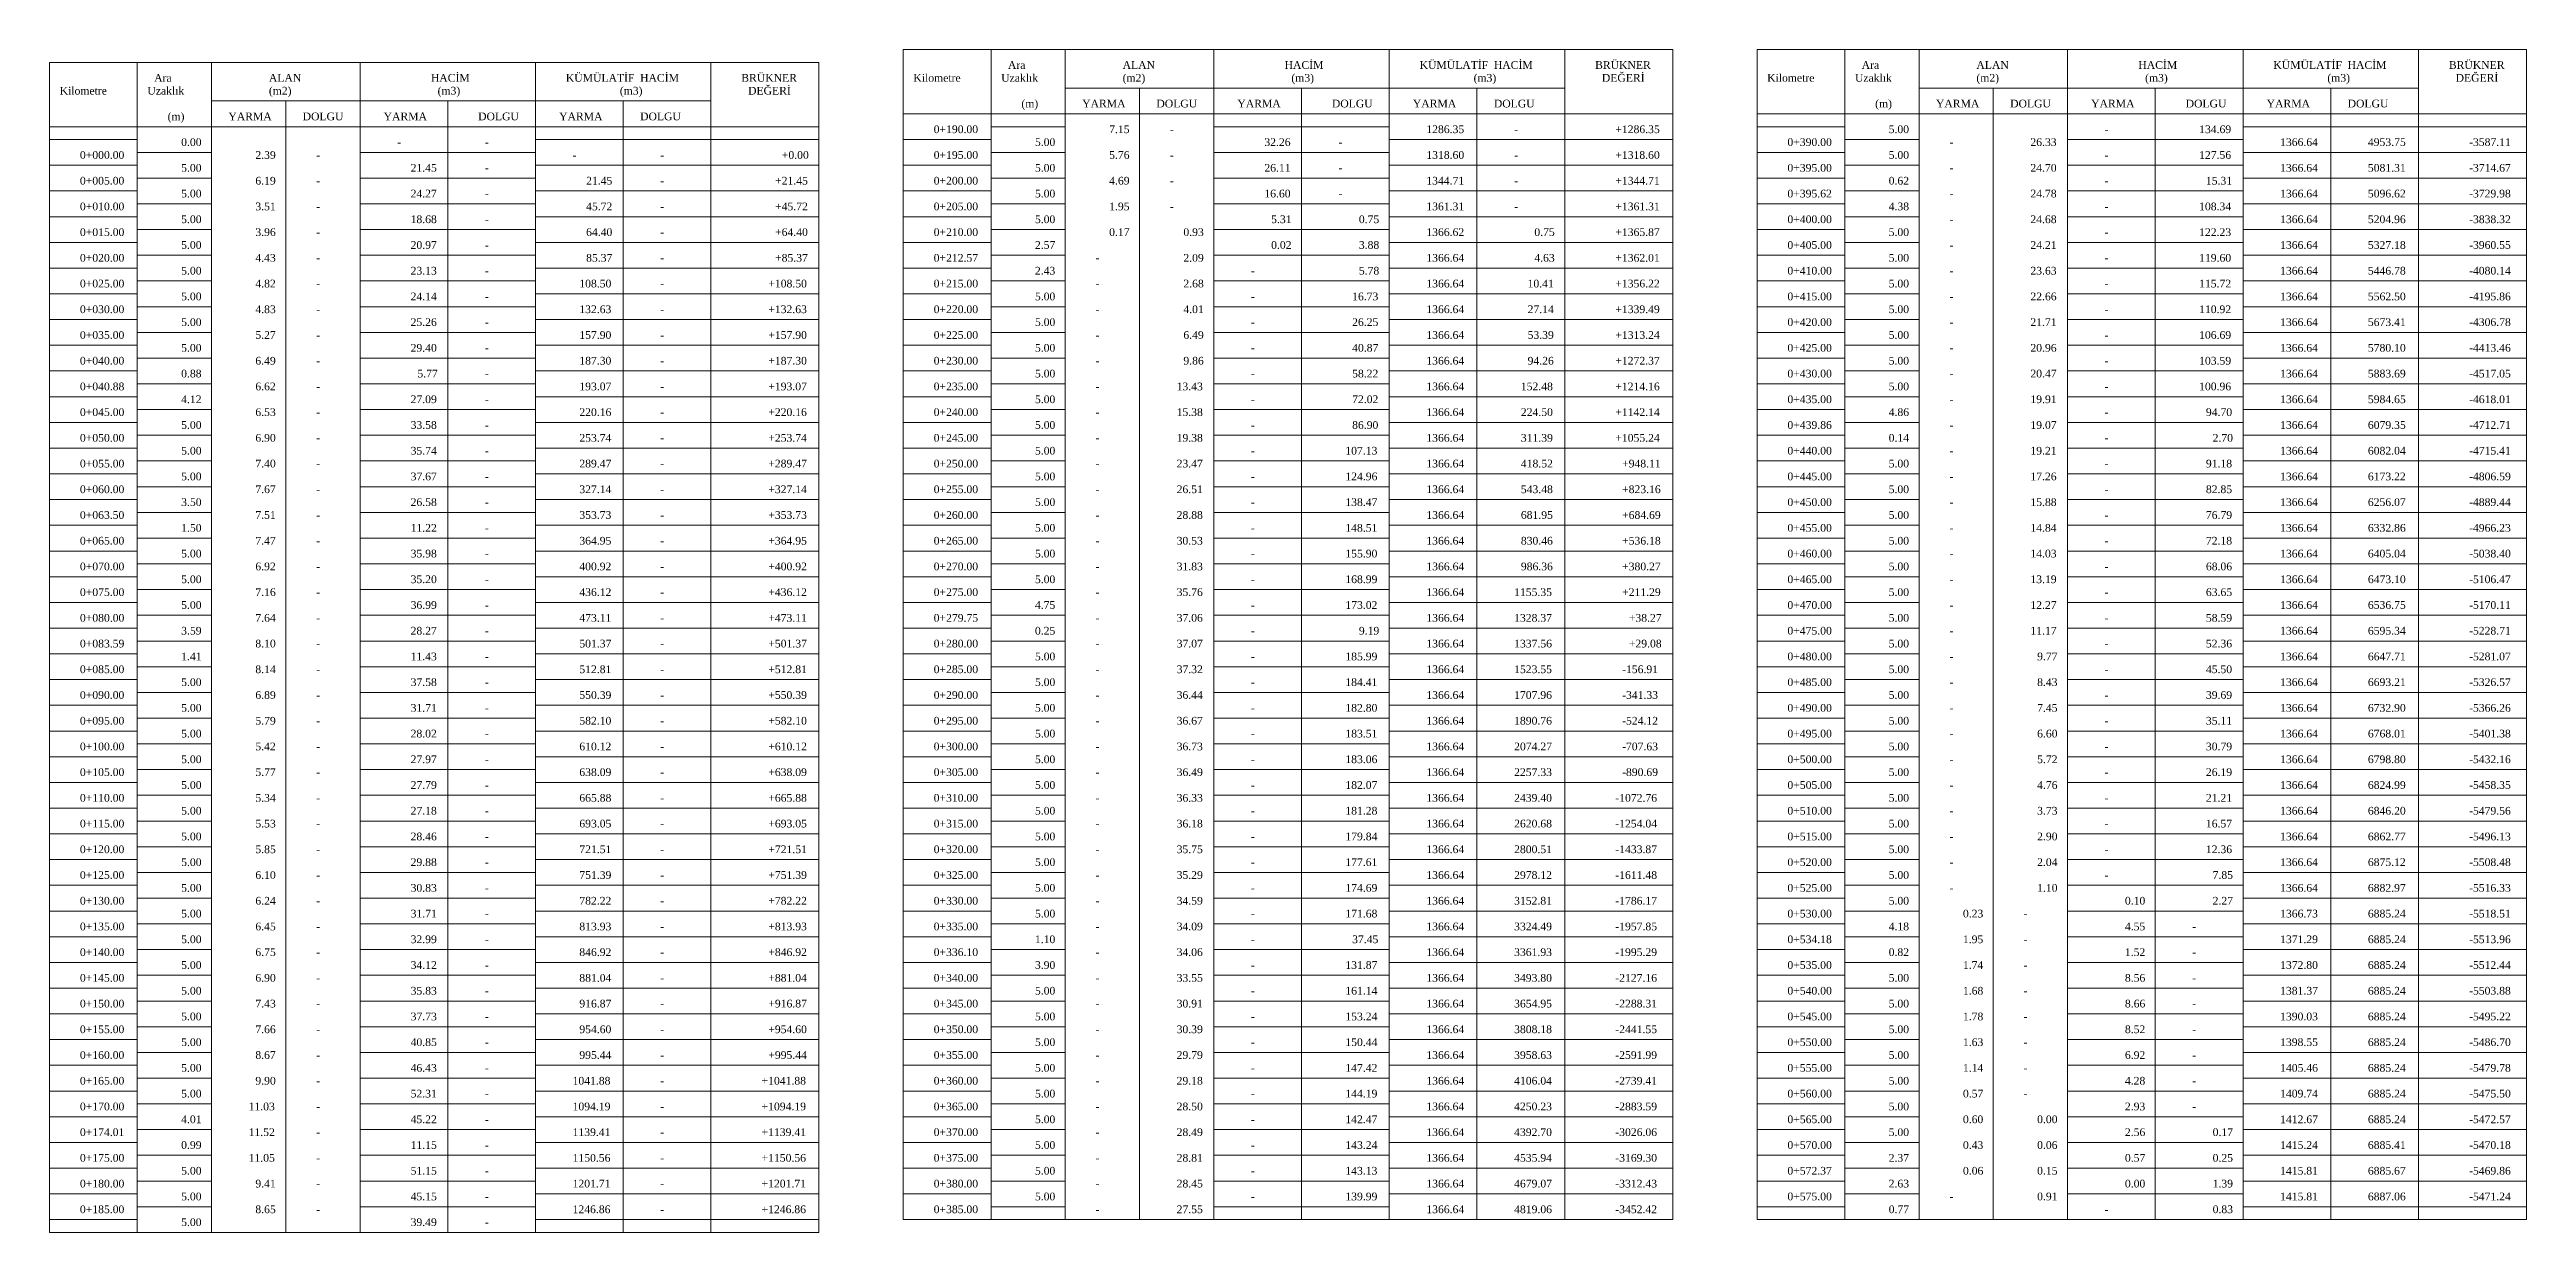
# Model space of a CAD drawing. Header units: metres. Extents: x 478603 to 489313, y 4282657 to 4289463.
# Drawn here: x 485250.3 to 485732, y 4288022.5 to 4288252.5 of the extents above; entities that cross this region are included whole.
import ezdxf

# ---------------------------------------------------------------- set-up
doc = ezdxf.new("R2010")
doc.units = ezdxf.units.M
for name, color, linetype, lineweight in [('TB_C', 96, 'Continuous', 0), ('TB_M', 18, 'Continuous', 0), ('TB_R', 1, 'Continuous', 0)]:
    doc.layers.add(name, color=color, linetype=linetype, lineweight=lineweight)
doc.styles.get("Standard").update_dxf_attribs({"font": 'times.ttf'})

msp = doc.modelspace()

# ---------------------------------------------------------------- texts
at = {"layer": 'TB_M'}
for s, p in [('Ara', (485270.69, 4288246.26)), ('ALAN', (485293, 4288246.26)), ('HACİM', (485324.5, 4288246.26)), ('KÜMÜLATİF', (485350.75, 4288246.26)), ('HACİM', (485365.19, 4288246.26)), ('BRÜKNER', (485384.87, 4288246.26)), ('Kilometre', (485418.34, 4288246.26)), ('Uzaklık', (485435.41, 4288246.26)), ('Ara', (485436.72, 4288248.76)), ('ALAN', (485459.03, 4288248.76)), ('(m2)', (485459.03, 4288246.26)), ('HACİM', (485490.53, 4288248.76)), ('(m3)', (485491.84, 4288246.26)), ('KÜMÜLATİF', (485516.78, 4288248.76)), ('(m3)', (485527.28, 4288246.26)), ('HACİM', (485531.22, 4288248.76)), ('BRÜKNER', (485550.91, 4288248.76)), ('DEĞERİ', (485552.22, 4288246.26)), ('Kilometre', (485584.37, 4288246.26)), ('Uzaklık', (485601.44, 4288246.26)), ('Ara', (485602.75, 4288248.76)), ('ALAN', (485625.06, 4288248.76)), ('(m2)', (485625.06, 4288246.26)), ('HACİM', (485656.56, 4288248.76)), ('(m3)', (485657.87, 4288246.26)), ('KÜMÜLATİF', (485682.81, 4288248.76)), ('(m3)', (485693.31, 4288246.26)), ('HACİM', (485697.25, 4288248.76)), ('BRÜKNER', (485716.94, 4288248.76)), ('DEĞERİ', (485718.25, 4288246.26)), ('Kilometre', (485252.31, 4288243.76)), ('Uzaklık', (485269.37, 4288243.76)), ('(m2)', (485293, 4288243.76)), ('(m3)', (485325.81, 4288243.76)), ('(m3)', (485361.25, 4288243.76)), ('DEĞERİ', (485386.19, 4288243.76)), ('(m)', (485439.34, 4288241.26)), ('YARMA', (485451.16, 4288241.26)), ('DOLGU', (485465.59, 4288241.26)), ('YARMA', (485481.34, 4288241.26)), ('DOLGU', (485499.72, 4288241.26)), ('YARMA', (485515.47, 4288241.26)), ('DOLGU', (485531.22, 4288241.26)), ('(m)', (485605.37, 4288241.26)), ('YARMA', (485617.19, 4288241.26)), ('DOLGU', (485631.62, 4288241.26)), ('YARMA', (485647.37, 4288241.26)), ('DOLGU', (485665.75, 4288241.26)), ('YARMA', (485681.5, 4288241.26)), ('DOLGU', (485697.25, 4288241.26)), ('(m)', (485273.31, 4288238.76)), ('YARMA', (485285.12, 4288238.76)), ('DOLGU', (485299.56, 4288238.76)), ('YARMA', (485315.31, 4288238.76)), ('DOLGU', (485333.69, 4288238.76)), ('YARMA', (485349.44, 4288238.76)), ('DOLGU', (485365.19, 4288238.76)), ('0+190.00', (485422.28, 4288236.26)), ('0+000.00', (485256.25, 4288231.26)), ('-', (485317.94, 4288233.76)), ('-', (485335, 4288233.76)), ('0+195.00', (485422.28, 4288231.26)), ('-', (485468.22, 4288236.26)), ('-', (485501.03, 4288233.76)), ('-', (485535.16, 4288236.26)), ('0+390.00', (485588.31, 4288233.76)), ('-', (485619.81, 4288233.76)), ('-', (485650, 4288236.26)), ('-', (485302.19, 4288231.26)), ('-', (485335, 4288228.76)), ('-', (485352.06, 4288231.26)), ('-', (485369.12, 4288231.26)), ('-', (485468.22, 4288231.26)), ('-', (485501.03, 4288228.76)), ('-', (485535.16, 4288231.26)), ('0+395.00', (485588.31, 4288228.76)), ('-', (485619.81, 4288228.76)), ('-', (485650, 4288231.26)), ('0+005.00', (485256.25, 4288226.26)), ('-', (485302.19, 4288226.26)), ('-', (485335, 4288223.76)), ('-', (485369.12, 4288226.26)), ('0+200.00', (485422.28, 4288226.26)), ('-', (485468.22, 4288226.26)), ('-', (485501.03, 4288223.76)), ('-', (485535.16, 4288226.26)), ('0+395.62', (485588.31, 4288223.76)), ('-', (485619.81, 4288223.76)), ('-', (485650, 4288226.26)), ('0+010.00', (485256.25, 4288221.26)), ('-', (485302.19, 4288221.26)), ('-', (485335, 4288218.76)), ('-', (485369.12, 4288221.26)), ('0+205.00', (485422.28, 4288221.26)), ('-', (485468.22, 4288221.26)), ('-', (485535.16, 4288221.26)), ('0+400.00', (485588.31, 4288218.76)), ('-', (485619.81, 4288218.76)), ('-', (485650, 4288221.26)), ('0+015.00', (485256.25, 4288216.26)), ('-', (485302.19, 4288216.26)), ('-', (485335, 4288213.76)), ('-', (485369.12, 4288216.26)), ('0+210.00', (485422.28, 4288216.26)), ('0+405.00', (485588.31, 4288213.76)), ('-', (485619.81, 4288213.76)), ('-', (485650, 4288216.26)), ('0+020.00', (485256.25, 4288211.26)), ('-', (485302.19, 4288211.26)), ('-', (485335, 4288208.76)), ('-', (485369.12, 4288211.26)), ('0+212.57', (485422.28, 4288211.26)), ('-', (485453.78, 4288211.26)), ('-', (485483.97, 4288208.76)), ('0+410.00', (485588.31, 4288208.76)), ('-', (485619.81, 4288208.76)), ('-', (485650, 4288211.26)), ('0+025.00', (485256.25, 4288206.26)), ('-', (485302.19, 4288206.26)), ('-', (485335, 4288203.76)), ('-', (485369.12, 4288206.26)), ('0+215.00', (485422.28, 4288206.26)), ('-', (485453.78, 4288206.26)), ('-', (485483.97, 4288203.76)), ('0+415.00', (485588.31, 4288203.76)), ('-', (485619.81, 4288203.76)), ('-', (485650, 4288206.26)), ('0+030.00', (485256.25, 4288201.26)), ('-', (485302.19, 4288201.26)), ('-', (485335, 4288198.76)), ('-', (485369.12, 4288201.26)), ('0+220.00', (485422.28, 4288201.26)), ('-', (485453.78, 4288201.26)), ('-', (485483.97, 4288198.76)), ('0+420.00', (485588.31, 4288198.76)), ('-', (485619.81, 4288198.76)), ('-', (485650, 4288201.26)), ('0+035.00', (485256.25, 4288196.26)), ('-', (485302.19, 4288196.26)), ('-', (485335, 4288193.76)), ('-', (485369.12, 4288196.26)), ('0+225.00', (485422.28, 4288196.26)), ('-', (485453.78, 4288196.26)), ('-', (485483.97, 4288193.76)), ('0+425.00', (485588.31, 4288193.76)), ('-', (485619.81, 4288193.76)), ('-', (485650, 4288196.26)), ('0+040.00', (485256.25, 4288191.26)), ('-', (485302.19, 4288191.26)), ('-', (485335, 4288188.76)), ('-', (485369.12, 4288191.26)), ('0+230.00', (485422.28, 4288191.26)), ('-', (485453.78, 4288191.26)), ('-', (485483.97, 4288188.76)), ('0+430.00', (485588.31, 4288188.76)), ('-', (485619.81, 4288188.76)), ('-', (485650, 4288191.26)), ('0+040.88', (485256.25, 4288186.26)), ('-', (485302.19, 4288186.26)), ('-', (485369.12, 4288186.26)), ('0+235.00', (485422.28, 4288186.26)), ('-', (485453.78, 4288186.26)), ('0+435.00', (485588.31, 4288183.76)), ('-', (485650, 4288186.26)), ('0+045.00', (485256.25, 4288181.26)), ('-', (485302.19, 4288181.26)), ('-', (485335, 4288183.76)), ('-', (485369.12, 4288181.26)), ('0+240.00', (485422.28, 4288181.26)), ('-', (485453.78, 4288181.26)), ('-', (485483.97, 4288183.76)), ('0+439.86', (485588.31, 4288178.76)), ('-', (485619.81, 4288183.76)), ('-', (485650, 4288181.26)), ('0+050.00', (485256.25, 4288176.26)), ('-', (485302.19, 4288176.26)), ('-', (485335, 4288178.76)), ('-', (485369.12, 4288176.26)), ('0+245.00', (485422.28, 4288176.26)), ('-', (485453.78, 4288176.26)), ('-', (485483.97, 4288178.76)), ('0+440.00', (485588.31, 4288173.76)), ('-', (485619.81, 4288178.76)), ('-', (485650, 4288176.26)), ('0+055.00', (485256.25, 4288171.26)), ('-', (485302.19, 4288171.26)), ('-', (485335, 4288173.76)), ('-', (485369.12, 4288171.26)), ('0+250.00', (485422.28, 4288171.26)), ('-', (485453.78, 4288171.26)), ('-', (485483.97, 4288173.76)), ('0+445.00', (485588.31, 4288168.76)), ('-', (485619.81, 4288173.76)), ('-', (485650, 4288171.26)), ('0+060.00', (485256.25, 4288166.26)), ('-', (485302.19, 4288166.26)), ('-', (485335, 4288168.76)), ('-', (485369.12, 4288166.26)), ('0+255.00', (485422.28, 4288166.26)), ('-', (485453.78, 4288166.26)), ('-', (485483.97, 4288168.76)), ('0+450.00', (485588.31, 4288163.76)), ('-', (485619.81, 4288168.76)), ('-', (485650, 4288166.26)), ('0+063.50', (485256.25, 4288161.26)), ('-', (485302.19, 4288161.26)), ('-', (485335, 4288163.76)), ('-', (485369.12, 4288161.26)), ('0+260.00', (485422.28, 4288161.26)), ('-', (485453.78, 4288161.26)), ('-', (485483.97, 4288163.76)), ('-', (485619.81, 4288163.76)), ('-', (485650, 4288161.26)), ('0+065.00', (485256.25, 4288156.26)), ('-', (485302.19, 4288156.26)), ('-', (485335, 4288158.76)), ('-', (485369.12, 4288156.26)), ('0+265.00', (485422.28, 4288156.26)), ('-', (485453.78, 4288156.26)), ('-', (485483.97, 4288158.76)), ('0+455.00', (485588.31, 4288158.76)), ('-', (485619.81, 4288158.76)), ('-', (485650, 4288156.26)), ('0+070.00', (485256.25, 4288151.26)), ('-', (485302.19, 4288151.26)), ('-', (485335, 4288153.76)), ('-', (485369.12, 4288151.26)), ('0+270.00', (485422.28, 4288151.26)), ('-', (485453.78, 4288151.26)), ('-', (485483.97, 4288153.76)), ('0+460.00', (485588.31, 4288153.76)), ('-', (485619.81, 4288153.76)), ('-', (485650, 4288151.26)), ('0+075.00', (485256.25, 4288146.26)), ('-', (485302.19, 4288146.26)), ('-', (485335, 4288148.76)), ('-', (485369.12, 4288146.26)), ('0+275.00', (485422.28, 4288146.26)), ('-', (485453.78, 4288146.26)), ('-', (485483.97, 4288148.76)), ('0+465.00', (485588.31, 4288148.76)), ('-', (485619.81, 4288148.76)), ('-', (485650, 4288146.26)), ('0+080.00', (485256.25, 4288141.26)), ('-', (485302.19, 4288141.26)), ('-', (485335, 4288143.76)), ('-', (485369.12, 4288141.26)), ('0+279.75', (485422.28, 4288141.26)), ('-', (485453.78, 4288141.26)), ('-', (485483.97, 4288143.76)), ('0+470.00', (485588.31, 4288143.76)), ('-', (485619.81, 4288143.76)), ('-', (485650, 4288141.26)), ('0+083.59', (485256.25, 4288136.26)), ('-', (485302.19, 4288136.26)), ('-', (485335, 4288138.76)), ('-', (485369.12, 4288136.26)), ('0+280.00', (485422.28, 4288136.26)), ('-', (485453.78, 4288136.26)), ('-', (485483.97, 4288138.76)), ('0+475.00', (485588.31, 4288138.76)), ('-', (485619.81, 4288138.76)), ('-', (485650, 4288136.26)), ('0+085.00', (485256.25, 4288131.26)), ('-', (485302.19, 4288131.26)), ('-', (485335, 4288133.76)), ('-', (485369.12, 4288131.26)), ('0+285.00', (485422.28, 4288131.26)), ('-', (485453.78, 4288131.26)), ('-', (485483.97, 4288133.76)), ('0+480.00', (485588.31, 4288133.76)), ('-', (485619.81, 4288133.76)), ('-', (485650, 4288131.26)), ('0+090.00', (485256.25, 4288126.26)), ('-', (485302.19, 4288126.26)), ('-', (485335, 4288128.76)), ('-', (485369.12, 4288126.26)), ('0+290.00', (485422.28, 4288126.26)), ('-', (485453.78, 4288126.26)), ('-', (485483.97, 4288128.76)), ('0+485.00', (485588.31, 4288128.76)), ('-', (485619.81, 4288128.76)), ('-', (485650, 4288126.26)), ('0+095.00', (485256.25, 4288121.26)), ('-', (485302.19, 4288121.26)), ('-', (485335, 4288123.76)), ('-', (485369.12, 4288121.26)), ('0+295.00', (485422.28, 4288121.26)), ('-', (485453.78, 4288121.26)), ('-', (485483.97, 4288123.76)), ('0+490.00', (485588.31, 4288123.76)), ('-', (485619.81, 4288123.76)), ('-', (485650, 4288121.26)), ('0+100.00', (485256.25, 4288116.26)), ('-', (485335, 4288118.76)), ('0+300.00', (485422.28, 4288116.26)), ('-', (485483.97, 4288118.76)), ('0+495.00', (485588.31, 4288118.76)), ('-', (485619.81, 4288118.76)), ('0+105.00', (485256.25, 4288111.26)), ('-', (485302.19, 4288116.26)), ('-', (485335, 4288113.76)), ('-', (485369.12, 4288116.26)), ('0+305.00', (485422.28, 4288111.26)), ('-', (485453.78, 4288116.26)), ('-', (485483.97, 4288113.76)), ('0+500.00', (485588.31, 4288113.76)), ('-', (485619.81, 4288113.76)), ('-', (485650, 4288116.26)), ('0+110.00', (485256.25, 4288106.26)), ('-', (485302.19, 4288111.26)), ('-', (485335, 4288108.76)), ('-', (485369.12, 4288111.26)), ('0+310.00', (485422.28, 4288106.26)), ('-', (485453.78, 4288111.26)), ('-', (485483.97, 4288108.76)), ('0+505.00', (485588.31, 4288108.76)), ('-', (485619.81, 4288108.76)), ('-', (485650, 4288111.26)), ('0+115.00', (485256.25, 4288101.26)), ('-', (485302.19, 4288106.26)), ('-', (485335, 4288103.76)), ('-', (485369.12, 4288106.26)), ('0+315.00', (485422.28, 4288101.26)), ('-', (485453.78, 4288106.26)), ('-', (485483.97, 4288103.76)), ('0+510.00', (485588.31, 4288103.76)), ('-', (485619.81, 4288103.76)), ('-', (485650, 4288106.26)), ('0+120.00', (485256.25, 4288096.26)), ('-', (485302.19, 4288101.26)), ('-', (485335, 4288098.76)), ('-', (485369.12, 4288101.26)), ('0+320.00', (485422.28, 4288096.26)), ('-', (485453.78, 4288101.26)), ('-', (485483.97, 4288098.76)), ('0+515.00', (485588.31, 4288098.76)), ('-', (485619.81, 4288098.76)), ('-', (485650, 4288101.26)), ('-', (485302.19, 4288096.26)), ('-', (485335, 4288093.76)), ('-', (485369.12, 4288096.26)), ('-', (485453.78, 4288096.26)), ('-', (485483.97, 4288093.76)), ('0+520.00', (485588.31, 4288093.76)), ('-', (485619.81, 4288093.76)), ('-', (485650, 4288096.26)), ('0+125.00', (485256.25, 4288091.26)), ('-', (485302.19, 4288091.26)), ('-', (485335, 4288088.76)), ('-', (485369.12, 4288091.26)), ('0+325.00', (485422.28, 4288091.26)), ('-', (485453.78, 4288091.26)), ('-', (485483.97, 4288088.76)), ('0+525.00', (485588.31, 4288088.76)), ('-', (485619.81, 4288088.76)), ('-', (485650, 4288091.26)), ('0+130.00', (485256.25, 4288086.26)), ('-', (485302.19, 4288086.26)), ('-', (485335, 4288083.76)), ('-', (485369.12, 4288086.26)), ('0+330.00', (485422.28, 4288086.26)), ('-', (485453.78, 4288086.26)), ('-', (485483.97, 4288083.76)), ('0+530.00', (485588.31, 4288083.76)), ('-', (485634.25, 4288083.76)), ('0+135.00', (485256.25, 4288081.26)), ('-', (485302.19, 4288081.26)), ('-', (485335, 4288078.76)), ('-', (485369.12, 4288081.26)), ('0+335.00', (485422.28, 4288081.26)), ('-', (485453.78, 4288081.26)), ('-', (485483.97, 4288078.76)), ('0+534.18', (485588.31, 4288078.76)), ('-', (485634.25, 4288078.76)), ('-', (485667.06, 4288081.26)), ('0+140.00', (485256.25, 4288076.26)), ('-', (485302.19, 4288076.26)), ('-', (485335, 4288073.76)), ('-', (485369.12, 4288076.26)), ('0+336.10', (485422.28, 4288076.26)), ('-', (485453.78, 4288076.26)), ('-', (485483.97, 4288073.76)), ('0+535.00', (485588.31, 4288073.76)), ('-', (485634.25, 4288073.76)), ('-', (485667.06, 4288076.26)), ('0+145.00', (485256.25, 4288071.26)), ('-', (485302.19, 4288071.26)), ('-', (485335, 4288068.76)), ('-', (485369.12, 4288071.26)), ('0+340.00', (485422.28, 4288071.26)), ('-', (485453.78, 4288071.26)), ('-', (485483.97, 4288068.76)), ('0+540.00', (485588.31, 4288068.76)), ('-', (485634.25, 4288068.76)), ('-', (485667.06, 4288071.26)), ('0+150.00', (485256.25, 4288066.26)), ('-', (485302.19, 4288066.26)), ('-', (485335, 4288063.76)), ('-', (485369.12, 4288066.26)), ('0+345.00', (485422.28, 4288066.26)), ('-', (485453.78, 4288066.26)), ('-', (485483.97, 4288063.76)), ('0+545.00', (485588.31, 4288063.76)), ('-', (485634.25, 4288063.76)), ('-', (485667.06, 4288066.26)), ('0+155.00', (485256.25, 4288061.26)), ('-', (485302.19, 4288061.26)), ('-', (485335, 4288058.76)), ('-', (485369.12, 4288061.26)), ('0+350.00', (485422.28, 4288061.26)), ('-', (485453.78, 4288061.26)), ('-', (485483.97, 4288058.76)), ('0+550.00', (485588.31, 4288058.76)), ('-', (485634.25, 4288058.76)), ('-', (485667.06, 4288061.26)), ('0+160.00', (485256.25, 4288056.26)), ('-', (485302.19, 4288056.26)), ('-', (485335, 4288053.76)), ('-', (485369.12, 4288056.26)), ('0+355.00', (485422.28, 4288056.26)), ('-', (485453.78, 4288056.26)), ('-', (485483.97, 4288053.76)), ('0+555.00', (485588.31, 4288053.76)), ('-', (485634.25, 4288053.76)), ('-', (485667.06, 4288056.26)), ('0+165.00', (485256.25, 4288051.26)), ('-', (485302.19, 4288051.26)), ('-', (485369.12, 4288051.26)), ('0+360.00', (485422.28, 4288051.26)), ('-', (485453.78, 4288051.26)), ('0+560.00', (485588.31, 4288048.76)), ('-', (485667.06, 4288051.26)), ('0+170.00', (485256.25, 4288046.26)), ('-', (485302.19, 4288046.26)), ('-', (485335, 4288048.76)), ('-', (485369.12, 4288046.26)), ('0+365.00', (485422.28, 4288046.26)), ('-', (485453.78, 4288046.26)), ('-', (485483.97, 4288048.76)), ('0+565.00', (485588.31, 4288043.76)), ('-', (485634.25, 4288048.76)), ('-', (485667.06, 4288046.26)), ('0+174.01', (485256.25, 4288041.26)), ('-', (485302.19, 4288041.26)), ('-', (485335, 4288043.76)), ('-', (485369.12, 4288041.26)), ('0+370.00', (485422.28, 4288041.26)), ('-', (485453.78, 4288041.26)), ('-', (485483.97, 4288043.76)), ('0+570.00', (485588.31, 4288038.76)), ('0+175.00', (485256.25, 4288036.26)), ('-', (485302.19, 4288036.26)), ('-', (485335, 4288038.76)), ('-', (485369.12, 4288036.26)), ('0+375.00', (485422.28, 4288036.26)), ('-', (485453.78, 4288036.26)), ('-', (485483.97, 4288038.76)), ('0+572.37', (485588.31, 4288033.76)), ('0+180.00', (485256.25, 4288031.26)), ('-', (485302.19, 4288031.26)), ('-', (485335, 4288033.76)), ('-', (485369.12, 4288031.26)), ('0+380.00', (485422.28, 4288031.26)), ('-', (485453.78, 4288031.26)), ('-', (485483.97, 4288033.76)), ('0+185.00', (485256.25, 4288026.26)), ('-', (485302.19, 4288026.26)), ('-', (485335, 4288028.76)), ('-', (485369.12, 4288026.26)), ('0+385.00', (485422.28, 4288026.26)), ('-', (485453.78, 4288026.26)), ('-', (485483.97, 4288028.76)), ('0+575.00', (485588.31, 4288028.76)), ('-', (485619.81, 4288028.76)), ('-', (485650, 4288026.26)), ('-', (485335, 4288023.76))]:
    msp.add_text(s, height=1.5, dxfattribs=at).set_placement(p)
at = {"layer": 'TB_R'}
for s, p in [('7.15', (485456.41, 4288236.26)), ('1286.35', (485518.09, 4288236.26)), ('+1286.35', (485554.84, 4288236.26)), ('5.00', (485608, 4288236.26)), ('134.69', (485668.37, 4288236.26)), ('0.00', (485275.94, 4288233.76)), ('2.39', (485290.37, 4288231.26)), ('+0.00', (485392.75, 4288231.26)), ('5.00', (485441.97, 4288233.76)), ('5.76', (485456.41, 4288231.26)), ('32.26', (485486.59, 4288233.76)), ('1318.60', (485518.09, 4288231.26)), ('+1318.60', (485554.84, 4288231.26)), ('5.00', (485608, 4288231.26)), ('26.33', (485635.56, 4288233.76)), ('127.56', (485668.37, 4288231.26)), ('1366.64', (485684.12, 4288233.76)), ('4953.75', (485701.19, 4288233.76)), ('-3587.11', (485720.87, 4288233.76)), ('5.00', (485275.94, 4288228.76)), ('21.45', (485320.56, 4288228.76)), ('5.00', (485441.97, 4288228.76)), ('26.11', (485486.59, 4288228.76)), ('24.70', (485635.56, 4288228.76)), ('1366.64', (485684.12, 4288228.76)), ('5081.31', (485701.19, 4288228.76)), ('-3714.67', (485720.87, 4288228.76)), ('5.00', (485275.94, 4288223.76)), ('6.19', (485290.37, 4288226.26)), ('24.27', (485320.56, 4288223.76)), ('21.45', (485354.69, 4288226.26)), ('+21.45', (485391.44, 4288226.26)), ('5.00', (485441.97, 4288223.76)), ('4.69', (485456.41, 4288226.26)), ('16.60', (485486.59, 4288223.76)), ('1344.71', (485518.09, 4288226.26)), ('+1344.71', (485554.84, 4288226.26)), ('0.62', (485608, 4288226.26)), ('24.78', (485635.56, 4288223.76)), ('15.31', (485669.69, 4288226.26)), ('1366.64', (485684.12, 4288223.76)), ('5096.62', (485701.19, 4288223.76)), ('-3729.98', (485720.87, 4288223.76)), ('5.00', (485275.94, 4288218.76)), ('3.51', (485290.37, 4288221.26)), ('18.68', (485320.56, 4288218.76)), ('45.72', (485354.69, 4288221.26)), ('+45.72', (485391.44, 4288221.26)), ('5.00', (485441.97, 4288218.76)), ('1.95', (485456.41, 4288221.26)), ('5.31', (485487.91, 4288218.76)), ('0.75', (485504.97, 4288218.76)), ('1361.31', (485518.09, 4288221.26)), ('+1361.31', (485554.84, 4288221.26)), ('4.38', (485608, 4288221.26)), ('24.68', (485635.56, 4288218.76)), ('108.34', (485668.37, 4288221.26)), ('1366.64', (485684.12, 4288218.76)), ('5204.96', (485701.19, 4288218.76)), ('-3838.32', (485720.87, 4288218.76)), ('5.00', (485275.94, 4288213.76)), ('3.96', (485290.37, 4288216.26)), ('20.97', (485320.56, 4288213.76)), ('64.40', (485354.69, 4288216.26)), ('+64.40', (485391.44, 4288216.26)), ('2.57', (485441.97, 4288213.76)), ('0.17', (485456.41, 4288216.26)), ('0.93', (485470.84, 4288216.26)), ('0.02', (485487.91, 4288213.76)), ('3.88', (485504.97, 4288213.76)), ('1366.62', (485518.09, 4288216.26)), ('0.75', (485539.09, 4288216.26)), ('+1365.87', (485554.84, 4288216.26)), ('5.00', (485608, 4288216.26)), ('24.21', (485635.56, 4288213.76)), ('122.23', (485668.37, 4288216.26)), ('1366.64', (485684.12, 4288213.76)), ('5327.18', (485701.19, 4288213.76)), ('-3960.55', (485720.87, 4288213.76)), ('5.00', (485275.94, 4288208.76)), ('4.43', (485290.37, 4288211.26)), ('23.13', (485320.56, 4288208.76)), ('85.37', (485354.69, 4288211.26)), ('+85.37', (485391.44, 4288211.26)), ('2.43', (485441.97, 4288208.76)), ('2.09', (485470.84, 4288211.26)), ('5.78', (485504.97, 4288208.76)), ('1366.64', (485518.09, 4288211.26)), ('4.63', (485539.09, 4288211.26)), ('+1362.01', (485554.84, 4288211.26)), ('5.00', (485608, 4288211.26)), ('23.63', (485635.56, 4288208.76)), ('119.60', (485668.37, 4288211.26)), ('1366.64', (485684.12, 4288208.76)), ('5446.78', (485701.19, 4288208.76)), ('-4080.14', (485720.87, 4288208.76)), ('5.00', (485275.94, 4288203.76)), ('4.82', (485290.37, 4288206.26)), ('24.14', (485320.56, 4288203.76)), ('108.50', (485353.37, 4288206.26)), ('+108.50', (485390.12, 4288206.26)), ('5.00', (485441.97, 4288203.76)), ('2.68', (485470.84, 4288206.26)), ('16.73', (485503.66, 4288203.76)), ('1366.64', (485518.09, 4288206.26)), ('10.41', (485537.78, 4288206.26)), ('+1356.22', (485554.84, 4288206.26)), ('5.00', (485608, 4288206.26)), ('22.66', (485635.56, 4288203.76)), ('115.72', (485668.37, 4288206.26)), ('1366.64', (485684.12, 4288203.76)), ('5562.50', (485701.19, 4288203.76)), ('-4195.86', (485720.87, 4288203.76)), ('5.00', (485275.94, 4288198.76)), ('4.83', (485290.37, 4288201.26)), ('25.26', (485320.56, 4288198.76)), ('132.63', (485353.37, 4288201.26)), ('+132.63', (485390.12, 4288201.26)), ('5.00', (485441.97, 4288198.76)), ('4.01', (485470.84, 4288201.26)), ('26.25', (485503.66, 4288198.76)), ('1366.64', (485518.09, 4288201.26)), ('27.14', (485537.78, 4288201.26)), ('+1339.49', (485554.84, 4288201.26)), ('5.00', (485608, 4288201.26)), ('21.71', (485635.56, 4288198.76)), ('110.92', (485668.37, 4288201.26)), ('1366.64', (485684.12, 4288198.76)), ('5673.41', (485701.19, 4288198.76)), ('-4306.78', (485720.87, 4288198.76)), ('5.00', (485275.94, 4288193.76)), ('5.27', (485290.37, 4288196.26)), ('29.40', (485320.56, 4288193.76)), ('157.90', (485353.37, 4288196.26)), ('+157.90', (485390.12, 4288196.26)), ('5.00', (485441.97, 4288193.76)), ('6.49', (485470.84, 4288196.26)), ('40.87', (485503.66, 4288193.76)), ('1366.64', (485518.09, 4288196.26)), ('53.39', (485537.78, 4288196.26)), ('+1313.24', (485554.84, 4288196.26)), ('5.00', (485608, 4288196.26)), ('20.96', (485635.56, 4288193.76)), ('106.69', (485668.37, 4288196.26)), ('1366.64', (485684.12, 4288193.76)), ('5780.10', (485701.19, 4288193.76)), ('-4413.46', (485720.87, 4288193.76)), ('0.88', (485275.94, 4288188.76)), ('6.49', (485290.37, 4288191.26)), ('5.77', (485321.87, 4288188.76)), ('187.30', (485353.37, 4288191.26)), ('+187.30', (485390.12, 4288191.26)), ('5.00', (485441.97, 4288188.76)), ('9.86', (485470.84, 4288191.26)), ('58.22', (485503.66, 4288188.76)), ('1366.64', (485518.09, 4288191.26)), ('94.26', (485537.78, 4288191.26)), ('+1272.37', (485554.84, 4288191.26)), ('5.00', (485608, 4288191.26)), ('20.47', (485635.56, 4288188.76)), ('103.59', (485668.37, 4288191.26)), ('1366.64', (485684.12, 4288188.76)), ('5883.69', (485701.19, 4288188.76)), ('-4517.05', (485720.87, 4288188.76)), ('4.12', (485275.94, 4288183.76)), ('6.62', (485290.37, 4288186.26)), ('27.09', (485320.56, 4288183.76)), ('193.07', (485353.37, 4288186.26)), ('+193.07', (485390.12, 4288186.26)), ('5.00', (485441.97, 4288183.76)), ('13.43', (485469.53, 4288186.26)), ('72.02', (485503.66, 4288183.76)), ('1366.64', (485518.09, 4288186.26)), ('152.48', (485536.47, 4288186.26)), ('+1214.16', (485554.84, 4288186.26)), ('5.00', (485608, 4288186.26)), ('19.91', (485635.56, 4288183.76)), ('100.96', (485668.37, 4288186.26)), ('1366.64', (485684.12, 4288183.76)), ('5984.65', (485701.19, 4288183.76)), ('-4618.01', (485720.87, 4288183.76)), ('5.00', (485275.94, 4288178.76)), ('6.53', (485290.37, 4288181.26)), ('33.58', (485320.56, 4288178.76)), ('220.16', (485353.37, 4288181.26)), ('+220.16', (485390.12, 4288181.26)), ('5.00', (485441.97, 4288178.76)), ('15.38', (485469.53, 4288181.26)), ('86.90', (485503.66, 4288178.76)), ('1366.64', (485518.09, 4288181.26)), ('224.50', (485536.47, 4288181.26)), ('+1142.14', (485554.84, 4288181.26)), ('4.86', (485608, 4288181.26)), ('19.07', (485635.56, 4288178.76)), ('94.70', (485669.69, 4288181.26)), ('1366.64', (485684.12, 4288178.76)), ('6079.35', (485701.19, 4288178.76)), ('-4712.71', (485720.87, 4288178.76)), ('5.00', (485275.94, 4288173.76)), ('6.90', (485290.37, 4288176.26)), ('35.74', (485320.56, 4288173.76)), ('253.74', (485353.37, 4288176.26)), ('+253.74', (485390.12, 4288176.26)), ('5.00', (485441.97, 4288173.76)), ('19.38', (485469.53, 4288176.26)), ('107.13', (485502.34, 4288173.76)), ('1366.64', (485518.09, 4288176.26)), ('311.39', (485536.47, 4288176.26)), ('+1055.24', (485554.84, 4288176.26)), ('0.14', (485608, 4288176.26)), ('19.21', (485635.56, 4288173.76)), ('2.70', (485671, 4288176.26)), ('1366.64', (485684.12, 4288173.76)), ('6082.04', (485701.19, 4288173.76)), ('-4715.41', (485720.87, 4288173.76)), ('5.00', (485275.94, 4288168.76)), ('7.40', (485290.37, 4288171.26)), ('37.67', (485320.56, 4288168.76)), ('289.47', (485353.37, 4288171.26)), ('+289.47', (485390.12, 4288171.26)), ('5.00', (485441.97, 4288168.76)), ('23.47', (485469.53, 4288171.26)), ('124.96', (485502.34, 4288168.76)), ('1366.64', (485518.09, 4288171.26)), ('418.52', (485536.47, 4288171.26)), ('+948.11', (485556.16, 4288171.26)), ('5.00', (485608, 4288171.26)), ('17.26', (485635.56, 4288168.76)), ('91.18', (485669.69, 4288171.26)), ('1366.64', (485684.12, 4288168.76)), ('6173.22', (485701.19, 4288168.76)), ('-4806.59', (485720.87, 4288168.76)), ('3.50', (485275.94, 4288163.76)), ('7.67', (485290.37, 4288166.26)), ('26.58', (485320.56, 4288163.76)), ('327.14', (485353.37, 4288166.26)), ('+327.14', (485390.12, 4288166.26)), ('5.00', (485441.97, 4288163.76)), ('26.51', (485469.53, 4288166.26)), ('138.47', (485502.34, 4288163.76)), ('1366.64', (485518.09, 4288166.26)), ('543.48', (485536.47, 4288166.26)), ('+823.16', (485556.16, 4288166.26)), ('5.00', (485608, 4288166.26)), ('15.88', (485635.56, 4288163.76)), ('82.85', (485669.69, 4288166.26)), ('1366.64', (485684.12, 4288163.76)), ('6256.07', (485701.19, 4288163.76)), ('-4889.44', (485720.87, 4288163.76)), ('7.51', (485290.37, 4288161.26)), ('353.73', (485353.37, 4288161.26)), ('+353.73', (485390.12, 4288161.26)), ('28.88', (485469.53, 4288161.26)), ('1366.64', (485518.09, 4288161.26)), ('681.95', (485536.47, 4288161.26)), ('+684.69', (485556.16, 4288161.26)), ('5.00', (485608, 4288161.26)), ('76.79', (485669.69, 4288161.26)), ('1.50', (485275.94, 4288158.76)), ('7.47', (485290.37, 4288156.26)), ('11.22', (485320.56, 4288158.76)), ('364.95', (485353.37, 4288156.26)), ('+364.95', (485390.12, 4288156.26)), ('5.00', (485441.97, 4288158.76)), ('30.53', (485469.53, 4288156.26)), ('148.51', (485502.34, 4288158.76)), ('1366.64', (485518.09, 4288156.26)), ('830.46', (485536.47, 4288156.26)), ('+536.18', (485556.16, 4288156.26)), ('5.00', (485608, 4288156.26)), ('14.84', (485635.56, 4288158.76)), ('72.18', (485669.69, 4288156.26)), ('1366.64', (485684.12, 4288158.76)), ('6332.86', (485701.19, 4288158.76)), ('-4966.23', (485720.87, 4288158.76)), ('5.00', (485275.94, 4288153.76)), ('6.92', (485290.37, 4288151.26)), ('35.98', (485320.56, 4288153.76)), ('400.92', (485353.37, 4288151.26)), ('+400.92', (485390.12, 4288151.26)), ('5.00', (485441.97, 4288153.76)), ('31.83', (485469.53, 4288151.26)), ('155.90', (485502.34, 4288153.76)), ('1366.64', (485518.09, 4288151.26)), ('986.36', (485536.47, 4288151.26)), ('+380.27', (485556.16, 4288151.26)), ('5.00', (485608, 4288151.26)), ('14.03', (485635.56, 4288153.76)), ('68.06', (485669.69, 4288151.26)), ('1366.64', (485684.12, 4288153.76)), ('6405.04', (485701.19, 4288153.76)), ('-5038.40', (485720.87, 4288153.76)), ('5.00', (485275.94, 4288148.76)), ('7.16', (485290.37, 4288146.26)), ('35.20', (485320.56, 4288148.76)), ('436.12', (485353.37, 4288146.26)), ('+436.12', (485390.12, 4288146.26)), ('5.00', (485441.97, 4288148.76)), ('35.76', (485469.53, 4288146.26)), ('168.99', (485502.34, 4288148.76)), ('1366.64', (485518.09, 4288146.26)), ('1155.35', (485535.16, 4288146.26)), ('+211.29', (485556.16, 4288146.26)), ('5.00', (485608, 4288146.26)), ('13.19', (485635.56, 4288148.76)), ('63.65', (485669.69, 4288146.26)), ('1366.64', (485684.12, 4288148.76)), ('6473.10', (485701.19, 4288148.76)), ('-5106.47', (485720.87, 4288148.76)), ('5.00', (485275.94, 4288143.76)), ('7.64', (485290.37, 4288141.26)), ('36.99', (485320.56, 4288143.76)), ('473.11', (485353.37, 4288141.26)), ('+473.11', (485390.12, 4288141.26)), ('4.75', (485441.97, 4288143.76)), ('37.06', (485469.53, 4288141.26)), ('173.02', (485502.34, 4288143.76)), ('1366.64', (485518.09, 4288141.26)), ('1328.37', (485535.16, 4288141.26)), ('+38.27', (485557.47, 4288141.26)), ('5.00', (485608, 4288141.26)), ('12.27', (485635.56, 4288143.76)), ('58.59', (485669.69, 4288141.26)), ('1366.64', (485684.12, 4288143.76)), ('6536.75', (485701.19, 4288143.76)), ('-5170.11', (485720.87, 4288143.76)), ('3.59', (485275.94, 4288138.76)), ('8.10', (485290.37, 4288136.26)), ('28.27', (485320.56, 4288138.76)), ('501.37', (485353.37, 4288136.26)), ('+501.37', (485390.12, 4288136.26)), ('0.25', (485441.97, 4288138.76)), ('37.07', (485469.53, 4288136.26)), ('9.19', (485504.97, 4288138.76)), ('1366.64', (485518.09, 4288136.26)), ('1337.56', (485535.16, 4288136.26)), ('+29.08', (485557.47, 4288136.26)), ('5.00', (485608, 4288136.26)), ('11.17', (485635.56, 4288138.76)), ('52.36', (485669.69, 4288136.26)), ('1366.64', (485684.12, 4288138.76)), ('6595.34', (485701.19, 4288138.76)), ('-5228.71', (485720.87, 4288138.76)), ('1.41', (485275.94, 4288133.76)), ('8.14', (485290.37, 4288131.26)), ('11.43', (485320.56, 4288133.76)), ('512.81', (485353.37, 4288131.26)), ('+512.81', (485390.12, 4288131.26)), ('5.00', (485441.97, 4288133.76)), ('37.32', (485469.53, 4288131.26)), ('185.99', (485502.34, 4288133.76)), ('1366.64', (485518.09, 4288131.26)), ('1523.55', (485535.16, 4288131.26)), ('-156.91', (485556.16, 4288131.26)), ('5.00', (485608, 4288131.26)), ('9.77', (485636.87, 4288133.76)), ('45.50', (485669.69, 4288131.26)), ('1366.64', (485684.12, 4288133.76)), ('6647.71', (485701.19, 4288133.76)), ('-5281.07', (485720.87, 4288133.76)), ('5.00', (485275.94, 4288128.76)), ('6.89', (485290.37, 4288126.26)), ('37.58', (485320.56, 4288128.76)), ('550.39', (485353.37, 4288126.26)), ('+550.39', (485390.12, 4288126.26)), ('5.00', (485441.97, 4288128.76)), ('36.44', (485469.53, 4288126.26)), ('184.41', (485502.34, 4288128.76)), ('1366.64', (485518.09, 4288126.26)), ('1707.96', (485535.16, 4288126.26)), ('-341.33', (485556.16, 4288126.26)), ('5.00', (485608, 4288126.26)), ('8.43', (485636.87, 4288128.76)), ('39.69', (485669.69, 4288126.26)), ('1366.64', (485684.12, 4288128.76)), ('6693.21', (485701.19, 4288128.76)), ('-5326.57', (485720.87, 4288128.76)), ('5.00', (485275.94, 4288123.76)), ('5.79', (485290.37, 4288121.26)), ('31.71', (485320.56, 4288123.76)), ('582.10', (485353.37, 4288121.26)), ('+582.10', (485390.12, 4288121.26)), ('5.00', (485441.97, 4288123.76)), ('36.67', (485469.53, 4288121.26)), ('182.80', (485502.34, 4288123.76)), ('1366.64', (485518.09, 4288121.26)), ('1890.76', (485535.16, 4288121.26)), ('-524.12', (485556.16, 4288121.26)), ('5.00', (485608, 4288121.26)), ('7.45', (485636.87, 4288123.76)), ('35.11', (485669.69, 4288121.26)), ('1366.64', (485684.12, 4288123.76)), ('6732.90', (485701.19, 4288123.76)), ('-5366.26', (485720.87, 4288123.76)), ('5.00', (485275.94, 4288118.76)), ('5.42', (485290.37, 4288116.26)), ('28.02', (485320.56, 4288118.76)), ('610.12', (485353.37, 4288116.26)), ('+610.12', (485390.12, 4288116.26)), ('5.00', (485441.97, 4288118.76)), ('36.73', (485469.53, 4288116.26)), ('183.51', (485502.34, 4288118.76)), ('1366.64', (485518.09, 4288116.26)), ('2074.27', (485535.16, 4288116.26)), ('-707.63', (485556.16, 4288116.26)), ('5.00', (485608, 4288116.26)), ('6.60', (485636.87, 4288118.76)), ('30.79', (485669.69, 4288116.26)), ('1366.64', (485684.12, 4288118.76)), ('6768.01', (485701.19, 4288118.76)), ('-5401.38', (485720.87, 4288118.76)), ('5.00', (485275.94, 4288113.76)), ('5.77', (485290.37, 4288111.26)), ('27.97', (485320.56, 4288113.76)), ('638.09', (485353.37, 4288111.26)), ('+638.09', (485390.12, 4288111.26)), ('5.00', (485441.97, 4288113.76)), ('36.49', (485469.53, 4288111.26)), ('183.06', (485502.34, 4288113.76)), ('1366.64', (485518.09, 4288111.26)), ('2257.33', (485535.16, 4288111.26)), ('-890.69', (485556.16, 4288111.26)), ('5.00', (485608, 4288111.26)), ('5.72', (485636.87, 4288113.76)), ('26.19', (485669.69, 4288111.26)), ('1366.64', (485684.12, 4288113.76)), ('6798.80', (485701.19, 4288113.76)), ('-5432.16', (485720.87, 4288113.76)), ('5.00', (485275.94, 4288108.76)), ('5.34', (485290.37, 4288106.26)), ('27.79', (485320.56, 4288108.76)), ('665.88', (485353.37, 4288106.26)), ('+665.88', (485390.12, 4288106.26)), ('5.00', (485441.97, 4288108.76)), ('36.33', (485469.53, 4288106.26)), ('182.07', (485502.34, 4288108.76)), ('1366.64', (485518.09, 4288106.26)), ('2439.40', (485535.16, 4288106.26)), ('-1072.76', (485554.84, 4288106.26)), ('5.00', (485608, 4288106.26)), ('4.76', (485636.87, 4288108.76)), ('21.21', (485669.69, 4288106.26)), ('1366.64', (485684.12, 4288108.76)), ('6824.99', (485701.19, 4288108.76)), ('-5458.35', (485720.87, 4288108.76)), ('5.00', (485275.94, 4288103.76)), ('5.53', (485290.37, 4288101.26)), ('27.18', (485320.56, 4288103.76)), ('693.05', (485353.37, 4288101.26)), ('+693.05', (485390.12, 4288101.26)), ('5.00', (485441.97, 4288103.76)), ('36.18', (485469.53, 4288101.26)), ('181.28', (485502.34, 4288103.76)), ('1366.64', (485518.09, 4288101.26)), ('2620.68', (485535.16, 4288101.26)), ('-1254.04', (485554.84, 4288101.26)), ('5.00', (485608, 4288101.26)), ('3.73', (485636.87, 4288103.76)), ('16.57', (485669.69, 4288101.26)), ('1366.64', (485684.12, 4288103.76)), ('6846.20', (485701.19, 4288103.76)), ('-5479.56', (485720.87, 4288103.76)), ('5.00', (485275.94, 4288098.76)), ('5.85', (485290.37, 4288096.26)), ('28.46', (485320.56, 4288098.76)), ('721.51', (485353.37, 4288096.26)), ('+721.51', (485390.12, 4288096.26)), ('5.00', (485441.97, 4288098.76)), ('35.75', (485469.53, 4288096.26)), ('179.84', (485502.34, 4288098.76)), ('1366.64', (485518.09, 4288096.26)), ('2800.51', (485535.16, 4288096.26)), ('-1433.87', (485554.84, 4288096.26)), ('5.00', (485608, 4288096.26)), ('2.90', (485636.87, 4288098.76)), ('12.36', (485669.69, 4288096.26)), ('1366.64', (485684.12, 4288098.76)), ('6862.77', (485701.19, 4288098.76)), ('-5496.13', (485720.87, 4288098.76)), ('5.00', (485275.94, 4288093.76)), ('29.88', (485320.56, 4288093.76)), ('5.00', (485441.97, 4288093.76)), ('177.61', (485502.34, 4288093.76)), ('2.04', (485636.87, 4288093.76)), ('1366.64', (485684.12, 4288093.76)), ('6875.12', (485701.19, 4288093.76)), ('-5508.48', (485720.87, 4288093.76)), ('5.00', (485275.94, 4288088.76)), ('6.10', (485290.37, 4288091.26)), ('30.83', (485320.56, 4288088.76)), ('751.39', (485353.37, 4288091.26)), ('+751.39', (485390.12, 4288091.26)), ('5.00', (485441.97, 4288088.76)), ('35.29', (485469.53, 4288091.26)), ('174.69', (485502.34, 4288088.76)), ('1366.64', (485518.09, 4288091.26)), ('2978.12', (485535.16, 4288091.26)), ('-1611.48', (485554.84, 4288091.26)), ('5.00', (485608, 4288091.26)), ('1.10', (485636.87, 4288088.76)), ('7.85', (485671, 4288091.26)), ('1366.64', (485684.12, 4288088.76)), ('6882.97', (485701.19, 4288088.76)), ('-5516.33', (485720.87, 4288088.76)), ('5.00', (485275.94, 4288083.76)), ('6.24', (485290.37, 4288086.26)), ('31.71', (485320.56, 4288083.76)), ('782.22', (485353.37, 4288086.26)), ('+782.22', (485390.12, 4288086.26)), ('5.00', (485441.97, 4288083.76)), ('34.59', (485469.53, 4288086.26)), ('171.68', (485502.34, 4288083.76)), ('1366.64', (485518.09, 4288086.26)), ('3152.81', (485535.16, 4288086.26)), ('-1786.17', (485554.84, 4288086.26)), ('5.00', (485608, 4288086.26)), ('0.23', (485622.44, 4288083.76)), ('0.10', (485653.94, 4288086.26)), ('2.27', (485671, 4288086.26)), ('1366.73', (485684.12, 4288083.76)), ('6885.24', (485701.19, 4288083.76)), ('-5518.51', (485720.87, 4288083.76)), ('5.00', (485275.94, 4288078.76)), ('6.45', (485290.37, 4288081.26)), ('32.99', (485320.56, 4288078.76)), ('813.93', (485353.37, 4288081.26)), ('+813.93', (485390.12, 4288081.26)), ('1.10', (485441.97, 4288078.76)), ('34.09', (485469.53, 4288081.26)), ('37.45', (485503.66, 4288078.76)), ('1366.64', (485518.09, 4288081.26)), ('3324.49', (485535.16, 4288081.26)), ('-1957.85', (485554.84, 4288081.26)), ('4.18', (485608, 4288081.26)), ('1.95', (485622.44, 4288078.76)), ('4.55', (485653.94, 4288081.26)), ('1371.29', (485684.12, 4288078.76)), ('6885.24', (485701.19, 4288078.76)), ('-5513.96', (485720.87, 4288078.76)), ('5.00', (485275.94, 4288073.76)), ('6.75', (485290.37, 4288076.26)), ('34.12', (485320.56, 4288073.76)), ('846.92', (485353.37, 4288076.26)), ('+846.92', (485390.12, 4288076.26)), ('3.90', (485441.97, 4288073.76)), ('34.06', (485469.53, 4288076.26)), ('131.87', (485502.34, 4288073.76)), ('1366.64', (485518.09, 4288076.26)), ('3361.93', (485535.16, 4288076.26)), ('-1995.29', (485554.84, 4288076.26)), ('0.82', (485608, 4288076.26)), ('1.74', (485622.44, 4288073.76)), ('1.52', (485653.94, 4288076.26)), ('1372.80', (485684.12, 4288073.76)), ('6885.24', (485701.19, 4288073.76)), ('-5512.44', (485720.87, 4288073.76)), ('5.00', (485275.94, 4288068.76)), ('6.90', (485290.37, 4288071.26)), ('35.83', (485320.56, 4288068.76)), ('881.04', (485353.37, 4288071.26)), ('+881.04', (485390.12, 4288071.26)), ('5.00', (485441.97, 4288068.76)), ('33.55', (485469.53, 4288071.26)), ('161.14', (485502.34, 4288068.76)), ('1366.64', (485518.09, 4288071.26)), ('3493.80', (485535.16, 4288071.26)), ('-2127.16', (485554.84, 4288071.26)), ('5.00', (485608, 4288071.26)), ('1.68', (485622.44, 4288068.76)), ('8.56', (485653.94, 4288071.26)), ('1381.37', (485684.12, 4288068.76)), ('6885.24', (485701.19, 4288068.76)), ('-5503.88', (485720.87, 4288068.76)), ('5.00', (485275.94, 4288063.76)), ('7.43', (485290.37, 4288066.26)), ('37.73', (485320.56, 4288063.76)), ('916.87', (485353.37, 4288066.26)), ('+916.87', (485390.12, 4288066.26)), ('5.00', (485441.97, 4288063.76)), ('30.91', (485469.53, 4288066.26)), ('153.24', (485502.34, 4288063.76)), ('1366.64', (485518.09, 4288066.26)), ('3654.95', (485535.16, 4288066.26)), ('-2288.31', (485554.84, 4288066.26)), ('5.00', (485608, 4288066.26)), ('1.78', (485622.44, 4288063.76)), ('8.66', (485653.94, 4288066.26)), ('1390.03', (485684.12, 4288063.76)), ('6885.24', (485701.19, 4288063.76)), ('-5495.22', (485720.87, 4288063.76)), ('5.00', (485275.94, 4288058.76)), ('7.66', (485290.37, 4288061.26)), ('40.85', (485320.56, 4288058.76)), ('954.60', (485353.37, 4288061.26)), ('+954.60', (485390.12, 4288061.26)), ('5.00', (485441.97, 4288058.76)), ('30.39', (485469.53, 4288061.26)), ('150.44', (485502.34, 4288058.76)), ('1366.64', (485518.09, 4288061.26)), ('3808.18', (485535.16, 4288061.26)), ('-2441.55', (485554.84, 4288061.26)), ('5.00', (485608, 4288061.26)), ('1.63', (485622.44, 4288058.76)), ('8.52', (485653.94, 4288061.26)), ('1398.55', (485684.12, 4288058.76)), ('6885.24', (485701.19, 4288058.76)), ('-5486.70', (485720.87, 4288058.76)), ('5.00', (485275.94, 4288053.76)), ('8.67', (485290.37, 4288056.26)), ('46.43', (485320.56, 4288053.76)), ('995.44', (485353.37, 4288056.26)), ('+995.44', (485390.12, 4288056.26)), ('5.00', (485441.97, 4288053.76)), ('29.79', (485469.53, 4288056.26)), ('147.42', (485502.34, 4288053.76)), ('1366.64', (485518.09, 4288056.26)), ('3958.63', (485535.16, 4288056.26)), ('-2591.99', (485554.84, 4288056.26)), ('5.00', (485608, 4288056.26)), ('1.14', (485622.44, 4288053.76)), ('6.92', (485653.94, 4288056.26)), ('1405.46', (485684.12, 4288053.76)), ('6885.24', (485701.19, 4288053.76)), ('-5479.78', (485720.87, 4288053.76)), ('5.00', (485275.94, 4288048.76)), ('9.90', (485290.37, 4288051.26)), ('52.31', (485320.56, 4288048.76)), ('1041.88', (485352.06, 4288051.26)), ('+1041.88', (485388.81, 4288051.26)), ('5.00', (485441.97, 4288048.76)), ('29.18', (485469.53, 4288051.26)), ('144.19', (485502.34, 4288048.76)), ('1366.64', (485518.09, 4288051.26)), ('4106.04', (485535.16, 4288051.26)), ('-2739.41', (485554.84, 4288051.26)), ('5.00', (485608, 4288051.26)), ('0.57', (485622.44, 4288048.76)), ('4.28', (485653.94, 4288051.26)), ('1409.74', (485684.12, 4288048.76)), ('6885.24', (485701.19, 4288048.76)), ('-5475.50', (485720.87, 4288048.76)), ('4.01', (485275.94, 4288043.76)), ('11.03', (485289.06, 4288046.26)), ('45.22', (485320.56, 4288043.76)), ('1094.19', (485352.06, 4288046.26)), ('+1094.19', (485388.81, 4288046.26)), ('5.00', (485441.97, 4288043.76)), ('28.50', (485469.53, 4288046.26)), ('142.47', (485502.34, 4288043.76)), ('1366.64', (485518.09, 4288046.26)), ('4250.23', (485535.16, 4288046.26)), ('-2883.59', (485554.84, 4288046.26)), ('5.00', (485608, 4288046.26)), ('0.60', (485622.44, 4288043.76)), ('0.00', (485636.87, 4288043.76)), ('2.93', (485653.94, 4288046.26)), ('1412.67', (485684.12, 4288043.76)), ('6885.24', (485701.19, 4288043.76)), ('-5472.57', (485720.87, 4288043.76)), ('0.99', (485275.94, 4288038.76)), ('11.52', (485289.06, 4288041.26)), ('11.15', (485320.56, 4288038.76)), ('1139.41', (485352.06, 4288041.26)), ('+1139.41', (485388.81, 4288041.26)), ('5.00', (485441.97, 4288038.76)), ('28.49', (485469.53, 4288041.26)), ('143.24', (485502.34, 4288038.76)), ('1366.64', (485518.09, 4288041.26)), ('4392.70', (485535.16, 4288041.26)), ('-3026.06', (485554.84, 4288041.26)), ('5.00', (485608, 4288041.26)), ('0.43', (485622.44, 4288038.76)), ('0.06', (485636.87, 4288038.76)), ('2.56', (485653.94, 4288041.26)), ('0.17', (485671, 4288041.26)), ('1415.24', (485684.12, 4288038.76)), ('6885.41', (485701.19, 4288038.76)), ('-5470.18', (485720.87, 4288038.76)), ('5.00', (485275.94, 4288033.76)), ('11.05', (485289.06, 4288036.26)), ('51.15', (485320.56, 4288033.76)), ('1150.56', (485352.06, 4288036.26)), ('+1150.56', (485388.81, 4288036.26)), ('5.00', (485441.97, 4288033.76)), ('28.81', (485469.53, 4288036.26)), ('143.13', (485502.34, 4288033.76)), ('1366.64', (485518.09, 4288036.26)), ('4535.94', (485535.16, 4288036.26)), ('-3169.30', (485554.84, 4288036.26)), ('2.37', (485608, 4288036.26)), ('0.06', (485622.44, 4288033.76)), ('0.15', (485636.87, 4288033.76)), ('0.57', (485653.94, 4288036.26)), ('0.25', (485671, 4288036.26)), ('1415.81', (485684.12, 4288033.76)), ('6885.67', (485701.19, 4288033.76)), ('-5469.86', (485720.87, 4288033.76)), ('9.41', (485290.37, 4288031.26)), ('1201.71', (485352.06, 4288031.26)), ('+1201.71', (485388.81, 4288031.26)), ('28.45', (485469.53, 4288031.26)), ('1366.64', (485518.09, 4288031.26)), ('4679.07', (485535.16, 4288031.26)), ('-3312.43', (485554.84, 4288031.26)), ('2.63', (485608, 4288031.26)), ('0.00', (485653.94, 4288031.26)), ('1.39', (485671, 4288031.26)), ('5.00', (485275.94, 4288028.76)), ('8.65', (485290.37, 4288026.26)), ('45.15', (485320.56, 4288028.76)), ('1246.86', (485352.06, 4288026.26)), ('+1246.86', (485388.81, 4288026.26)), ('5.00', (485441.97, 4288028.76)), ('27.55', (485469.53, 4288026.26)), ('139.99', (485502.34, 4288028.76)), ('1366.64', (485518.09, 4288026.26)), ('4819.06', (485535.16, 4288026.26)), ('-3452.42', (485554.84, 4288026.26)), ('0.77', (485608, 4288026.26)), ('0.91', (485636.87, 4288028.76)), ('0.83', (485671, 4288026.26)), ('1415.81', (485684.12, 4288028.76)), ('6887.06', (485701.19, 4288028.76)), ('-5471.24', (485720.87, 4288028.76)), ('5.00', (485275.94, 4288023.76)), ('39.49', (485320.56, 4288023.76))]:
    msp.add_text(s, height=1.5, dxfattribs=at).set_placement(p)

# ---------------------------------------------------------------- linework, layer by layer
at = {"layer": 'TB_C'}
for p, q in [((485416.37, 4288252.51), (485566, 4288252.51)), ((485416.37, 4288252.51), (485416.37, 4288025.01)), ((485433.44, 4288252.51), (485433.44, 4288025.01)), ((485447.87, 4288252.51), (485447.87, 4288025.01)), ((485476.75, 4288252.51), (485476.75, 4288025.01)), ((485510.87, 4288252.51), (485510.87, 4288025.01)), ((485545, 4288252.51), (485545, 4288025.01)), ((485566, 4288252.51), (485566, 4288025.01)), ((485582.41, 4288252.51), (485732.03, 4288252.51)), ((485582.41, 4288252.51), (485582.41, 4288025.01)), ((485599.47, 4288252.51), (485599.47, 4288025.01)), ((485613.91, 4288252.51), (485613.91, 4288025.01)), ((485642.78, 4288252.51), (485642.78, 4288025.01)), ((485676.91, 4288252.51), (485676.91, 4288025.01)), ((485711.03, 4288252.51), (485711.03, 4288025.01)), ((485732.03, 4288252.51), (485732.03, 4288025.01)), ((485250.34, 4288250.01), (485399.97, 4288250.01)), ((485250.34, 4288250.01), (485250.34, 4288022.51)), ((485267.41, 4288250.01), (485267.41, 4288022.51)), ((485281.84, 4288250.01), (485281.84, 4288022.51)), ((485310.72, 4288250.01), (485310.72, 4288022.51)), ((485344.84, 4288250.01), (485344.84, 4288022.51)), ((485378.97, 4288250.01), (485378.97, 4288022.51)), ((485399.97, 4288250.01), (485399.97, 4288022.51)), ((485281.84, 4288242.51), (485378.97, 4288242.51)), ((485296.28, 4288242.51), (485296.28, 4288022.51)), ((485327.78, 4288242.51), (485327.78, 4288022.51)), ((485361.91, 4288242.51), (485361.91, 4288022.51)), ((485447.87, 4288245.01), (485545, 4288245.01)), ((485462.31, 4288245.01), (485462.31, 4288025.01)), ((485493.81, 4288245.01), (485493.81, 4288025.01)), ((485527.94, 4288245.01), (485527.94, 4288025.01)), ((485613.91, 4288245.01), (485711.03, 4288245.01)), ((485628.34, 4288245.01), (485628.34, 4288025.01)), ((485659.84, 4288245.01), (485659.84, 4288025.01)), ((485693.97, 4288245.01), (485693.97, 4288025.01)), ((485250.34, 4288237.51), (485399.97, 4288237.51)), ((485416.37, 4288240.01), (485566, 4288240.01)), ((485433.44, 4288237.51), (485447.87, 4288237.51)), ((485476.75, 4288237.51), (485510.87, 4288237.51)), ((485582.41, 4288240.01), (485732.03, 4288240.01)), ((485582.41, 4288237.51), (485599.47, 4288237.51)), ((485676.91, 4288237.51), (485732.03, 4288237.51)), ((485250.34, 4288235.01), (485267.41, 4288235.01)), ((485344.84, 4288235.01), (485399.97, 4288235.01)), ((485416.37, 4288235.01), (485433.44, 4288235.01)), ((485510.87, 4288235.01), (485566, 4288235.01)), ((485599.47, 4288235.01), (485613.91, 4288235.01)), ((485642.78, 4288235.01), (485676.91, 4288235.01)), ((485250.34, 4288230.01), (485267.41, 4288230.01)), ((485267.41, 4288232.51), (485281.84, 4288232.51)), ((485310.72, 4288232.51), (485344.84, 4288232.51)), ((485344.84, 4288230.01), (485399.97, 4288230.01)), ((485416.37, 4288230.01), (485433.44, 4288230.01)), ((485433.44, 4288232.51), (485447.87, 4288232.51)), ((485476.75, 4288232.51), (485510.87, 4288232.51)), ((485510.87, 4288230.01), (485566, 4288230.01)), ((485582.41, 4288232.51), (485599.47, 4288232.51)), ((485599.47, 4288230.01), (485613.91, 4288230.01)), ((485642.78, 4288230.01), (485676.91, 4288230.01)), ((485676.91, 4288232.51), (485732.03, 4288232.51)), ((485250.34, 4288225.01), (485267.41, 4288225.01)), ((485267.41, 4288227.51), (485281.84, 4288227.51)), ((485310.72, 4288227.51), (485344.84, 4288227.51)), ((485344.84, 4288225.01), (485399.97, 4288225.01)), ((485416.37, 4288225.01), (485433.44, 4288225.01)), ((485433.44, 4288227.51), (485447.87, 4288227.51)), ((485476.75, 4288227.51), (485510.87, 4288227.51)), ((485510.87, 4288225.01), (485566, 4288225.01)), ((485582.41, 4288227.51), (485599.47, 4288227.51)), ((485599.47, 4288225.01), (485613.91, 4288225.01)), ((485642.78, 4288225.01), (485676.91, 4288225.01)), ((485676.91, 4288227.51), (485732.03, 4288227.51)), ((485250.34, 4288220.01), (485267.41, 4288220.01)), ((485267.41, 4288222.51), (485281.84, 4288222.51)), ((485310.72, 4288222.51), (485344.84, 4288222.51)), ((485344.84, 4288220.01), (485399.97, 4288220.01)), ((485416.37, 4288220.01), (485433.44, 4288220.01)), ((485433.44, 4288222.51), (485447.87, 4288222.51)), ((485476.75, 4288222.51), (485510.87, 4288222.51)), ((485510.87, 4288220.01), (485566, 4288220.01)), ((485582.41, 4288222.51), (485599.47, 4288222.51)), ((485599.47, 4288220.01), (485613.91, 4288220.01)), ((485642.78, 4288220.01), (485676.91, 4288220.01)), ((485676.91, 4288222.51), (485732.03, 4288222.51)), ((485250.34, 4288215.01), (485267.41, 4288215.01)), ((485267.41, 4288217.51), (485281.84, 4288217.51)), ((485310.72, 4288217.51), (485344.84, 4288217.51)), ((485344.84, 4288215.01), (485399.97, 4288215.01)), ((485416.37, 4288215.01), (485433.44, 4288215.01)), ((485433.44, 4288217.51), (485447.87, 4288217.51)), ((485476.75, 4288217.51), (485510.87, 4288217.51)), ((485510.87, 4288215.01), (485566, 4288215.01)), ((485582.41, 4288217.51), (485599.47, 4288217.51)), ((485599.47, 4288215.01), (485613.91, 4288215.01)), ((485642.78, 4288215.01), (485676.91, 4288215.01)), ((485676.91, 4288217.51), (485732.03, 4288217.51)), ((485250.34, 4288210.01), (485267.41, 4288210.01)), ((485267.41, 4288212.51), (485281.84, 4288212.51)), ((485310.72, 4288212.51), (485344.84, 4288212.51)), ((485344.84, 4288210.01), (485399.97, 4288210.01)), ((485416.37, 4288210.01), (485433.44, 4288210.01)), ((485433.44, 4288212.51), (485447.87, 4288212.51)), ((485476.75, 4288212.51), (485510.87, 4288212.51)), ((485510.87, 4288210.01), (485566, 4288210.01)), ((485582.41, 4288212.51), (485599.47, 4288212.51)), ((485599.47, 4288210.01), (485613.91, 4288210.01)), ((485642.78, 4288210.01), (485676.91, 4288210.01)), ((485676.91, 4288212.51), (485732.03, 4288212.51)), ((485250.34, 4288205.01), (485267.41, 4288205.01)), ((485267.41, 4288207.51), (485281.84, 4288207.51)), ((485310.72, 4288207.51), (485344.84, 4288207.51)), ((485344.84, 4288205.01), (485399.97, 4288205.01)), ((485416.37, 4288205.01), (485433.44, 4288205.01)), ((485433.44, 4288207.51), (485447.87, 4288207.51)), ((485476.75, 4288207.51), (485510.87, 4288207.51)), ((485510.87, 4288205.01), (485566, 4288205.01)), ((485582.41, 4288207.51), (485599.47, 4288207.51)), ((485599.47, 4288205.01), (485613.91, 4288205.01)), ((485642.78, 4288205.01), (485676.91, 4288205.01)), ((485676.91, 4288207.51), (485732.03, 4288207.51)), ((485250.34, 4288200.01), (485267.41, 4288200.01)), ((485267.41, 4288202.51), (485281.84, 4288202.51)), ((485310.72, 4288202.51), (485344.84, 4288202.51)), ((485344.84, 4288200.01), (485399.97, 4288200.01)), ((485416.37, 4288200.01), (485433.44, 4288200.01)), ((485433.44, 4288202.51), (485447.87, 4288202.51)), ((485476.75, 4288202.51), (485510.87, 4288202.51)), ((485510.87, 4288200.01), (485566, 4288200.01)), ((485582.41, 4288202.51), (485599.47, 4288202.51)), ((485599.47, 4288200.01), (485613.91, 4288200.01)), ((485642.78, 4288200.01), (485676.91, 4288200.01)), ((485676.91, 4288202.51), (485732.03, 4288202.51)), ((485250.34, 4288195.01), (485267.41, 4288195.01)), ((485267.41, 4288197.51), (485281.84, 4288197.51)), ((485310.72, 4288197.51), (485344.84, 4288197.51)), ((485344.84, 4288195.01), (485399.97, 4288195.01)), ((485416.37, 4288195.01), (485433.44, 4288195.01)), ((485433.44, 4288197.51), (485447.87, 4288197.51)), ((485476.75, 4288197.51), (485510.87, 4288197.51)), ((485510.87, 4288195.01), (485566, 4288195.01)), ((485582.41, 4288197.51), (485599.47, 4288197.51)), ((485599.47, 4288195.01), (485613.91, 4288195.01)), ((485642.78, 4288195.01), (485676.91, 4288195.01)), ((485676.91, 4288197.51), (485732.03, 4288197.51)), ((485250.34, 4288190.01), (485267.41, 4288190.01)), ((485267.41, 4288192.51), (485281.84, 4288192.51)), ((485310.72, 4288192.51), (485344.84, 4288192.51)), ((485344.84, 4288190.01), (485399.97, 4288190.01)), ((485416.37, 4288190.01), (485433.44, 4288190.01)), ((485433.44, 4288192.51), (485447.87, 4288192.51)), ((485476.75, 4288192.51), (485510.87, 4288192.51)), ((485510.87, 4288190.01), (485566, 4288190.01)), ((485582.41, 4288192.51), (485599.47, 4288192.51)), ((485599.47, 4288190.01), (485613.91, 4288190.01)), ((485642.78, 4288190.01), (485676.91, 4288190.01)), ((485676.91, 4288192.51), (485732.03, 4288192.51)), ((485250.34, 4288185.01), (485267.41, 4288185.01)), ((485267.41, 4288187.51), (485281.84, 4288187.51)), ((485310.72, 4288187.51), (485344.84, 4288187.51)), ((485344.84, 4288185.01), (485399.97, 4288185.01)), ((485416.37, 4288185.01), (485433.44, 4288185.01)), ((485433.44, 4288187.51), (485447.87, 4288187.51)), ((485476.75, 4288187.51), (485510.87, 4288187.51)), ((485510.87, 4288185.01), (485566, 4288185.01)), ((485582.41, 4288187.51), (485599.47, 4288187.51)), ((485599.47, 4288185.01), (485613.91, 4288185.01)), ((485642.78, 4288185.01), (485676.91, 4288185.01)), ((485676.91, 4288187.51), (485732.03, 4288187.51)), ((485250.34, 4288180.01), (485267.41, 4288180.01)), ((485267.41, 4288182.51), (485281.84, 4288182.51)), ((485310.72, 4288182.51), (485344.84, 4288182.51)), ((485344.84, 4288180.01), (485399.97, 4288180.01)), ((485416.37, 4288180.01), (485433.44, 4288180.01)), ((485433.44, 4288182.51), (485447.87, 4288182.51)), ((485476.75, 4288182.51), (485510.87, 4288182.51)), ((485510.87, 4288180.01), (485566, 4288180.01)), ((485582.41, 4288182.51), (485599.47, 4288182.51)), ((485599.47, 4288180.01), (485613.91, 4288180.01)), ((485642.78, 4288180.01), (485676.91, 4288180.01)), ((485676.91, 4288182.51), (485732.03, 4288182.51)), ((485250.34, 4288175.01), (485267.41, 4288175.01)), ((485267.41, 4288177.51), (485281.84, 4288177.51)), ((485310.72, 4288177.51), (485344.84, 4288177.51)), ((485344.84, 4288175.01), (485399.97, 4288175.01)), ((485416.37, 4288175.01), (485433.44, 4288175.01)), ((485433.44, 4288177.51), (485447.87, 4288177.51)), ((485476.75, 4288177.51), (485510.87, 4288177.51)), ((485510.87, 4288175.01), (485566, 4288175.01)), ((485582.41, 4288177.51), (485599.47, 4288177.51)), ((485599.47, 4288175.01), (485613.91, 4288175.01)), ((485642.78, 4288175.01), (485676.91, 4288175.01)), ((485676.91, 4288177.51), (485732.03, 4288177.51)), ((485250.34, 4288170.01), (485267.41, 4288170.01)), ((485267.41, 4288172.51), (485281.84, 4288172.51)), ((485310.72, 4288172.51), (485344.84, 4288172.51)), ((485344.84, 4288170.01), (485399.97, 4288170.01)), ((485416.37, 4288170.01), (485433.44, 4288170.01)), ((485433.44, 4288172.51), (485447.87, 4288172.51)), ((485476.75, 4288172.51), (485510.87, 4288172.51)), ((485510.87, 4288170.01), (485566, 4288170.01)), ((485582.41, 4288172.51), (485599.47, 4288172.51)), ((485599.47, 4288170.01), (485613.91, 4288170.01)), ((485642.78, 4288170.01), (485676.91, 4288170.01)), ((485676.91, 4288172.51), (485732.03, 4288172.51)), ((485267.41, 4288167.51), (485281.84, 4288167.51)), ((485310.72, 4288167.51), (485344.84, 4288167.51)), ((485433.44, 4288167.51), (485447.87, 4288167.51)), ((485476.75, 4288167.51), (485510.87, 4288167.51)), ((485582.41, 4288167.51), (485599.47, 4288167.51)), ((485676.91, 4288167.51), (485732.03, 4288167.51)), ((485250.34, 4288165.01), (485267.41, 4288165.01)), ((485267.41, 4288162.51), (485281.84, 4288162.51)), ((485310.72, 4288162.51), (485344.84, 4288162.51)), ((485344.84, 4288165.01), (485399.97, 4288165.01)), ((485416.37, 4288165.01), (485433.44, 4288165.01)), ((485433.44, 4288162.51), (485447.87, 4288162.51)), ((485476.75, 4288162.51), (485510.87, 4288162.51)), ((485510.87, 4288165.01), (485566, 4288165.01)), ((485582.41, 4288162.51), (485599.47, 4288162.51)), ((485599.47, 4288165.01), (485613.91, 4288165.01)), ((485642.78, 4288165.01), (485676.91, 4288165.01)), ((485676.91, 4288162.51), (485732.03, 4288162.51)), ((485250.34, 4288160.01), (485267.41, 4288160.01)), ((485267.41, 4288157.51), (485281.84, 4288157.51)), ((485310.72, 4288157.51), (485344.84, 4288157.51)), ((485344.84, 4288160.01), (485399.97, 4288160.01)), ((485416.37, 4288160.01), (485433.44, 4288160.01)), ((485433.44, 4288157.51), (485447.87, 4288157.51)), ((485476.75, 4288157.51), (485510.87, 4288157.51)), ((485510.87, 4288160.01), (485566, 4288160.01)), ((485582.41, 4288157.51), (485599.47, 4288157.51)), ((485599.47, 4288160.01), (485613.91, 4288160.01)), ((485642.78, 4288160.01), (485676.91, 4288160.01)), ((485676.91, 4288157.51), (485732.03, 4288157.51)), ((485250.34, 4288155.01), (485267.41, 4288155.01)), ((485267.41, 4288152.51), (485281.84, 4288152.51)), ((485310.72, 4288152.51), (485344.84, 4288152.51)), ((485344.84, 4288155.01), (485399.97, 4288155.01)), ((485416.37, 4288155.01), (485433.44, 4288155.01)), ((485433.44, 4288152.51), (485447.87, 4288152.51)), ((485476.75, 4288152.51), (485510.87, 4288152.51)), ((485510.87, 4288155.01), (485566, 4288155.01)), ((485582.41, 4288152.51), (485599.47, 4288152.51)), ((485599.47, 4288155.01), (485613.91, 4288155.01)), ((485642.78, 4288155.01), (485676.91, 4288155.01)), ((485676.91, 4288152.51), (485732.03, 4288152.51)), ((485250.34, 4288150.01), (485267.41, 4288150.01)), ((485267.41, 4288147.51), (485281.84, 4288147.51)), ((485310.72, 4288147.51), (485344.84, 4288147.51)), ((485344.84, 4288150.01), (485399.97, 4288150.01)), ((485416.37, 4288150.01), (485433.44, 4288150.01)), ((485433.44, 4288147.51), (485447.87, 4288147.51)), ((485476.75, 4288147.51), (485510.87, 4288147.51)), ((485510.87, 4288150.01), (485566, 4288150.01)), ((485582.41, 4288147.51), (485599.47, 4288147.51)), ((485599.47, 4288150.01), (485613.91, 4288150.01)), ((485642.78, 4288150.01), (485676.91, 4288150.01)), ((485676.91, 4288147.51), (485732.03, 4288147.51)), ((485250.34, 4288145.01), (485267.41, 4288145.01)), ((485267.41, 4288142.51), (485281.84, 4288142.51)), ((485310.72, 4288142.51), (485344.84, 4288142.51)), ((485344.84, 4288145.01), (485399.97, 4288145.01)), ((485416.37, 4288145.01), (485433.44, 4288145.01)), ((485433.44, 4288142.51), (485447.87, 4288142.51)), ((485476.75, 4288142.51), (485510.87, 4288142.51)), ((485510.87, 4288145.01), (485566, 4288145.01)), ((485582.41, 4288142.51), (485599.47, 4288142.51)), ((485599.47, 4288145.01), (485613.91, 4288145.01)), ((485642.78, 4288145.01), (485676.91, 4288145.01)), ((485676.91, 4288142.51), (485732.03, 4288142.51)), ((485250.34, 4288140.01), (485267.41, 4288140.01)), ((485267.41, 4288137.51), (485281.84, 4288137.51)), ((485310.72, 4288137.51), (485344.84, 4288137.51)), ((485344.84, 4288140.01), (485399.97, 4288140.01)), ((485416.37, 4288140.01), (485433.44, 4288140.01)), ((485433.44, 4288137.51), (485447.87, 4288137.51)), ((485476.75, 4288137.51), (485510.87, 4288137.51)), ((485510.87, 4288140.01), (485566, 4288140.01)), ((485582.41, 4288137.51), (485599.47, 4288137.51)), ((485599.47, 4288140.01), (485613.91, 4288140.01)), ((485642.78, 4288140.01), (485676.91, 4288140.01)), ((485676.91, 4288137.51), (485732.03, 4288137.51)), ((485250.34, 4288135.01), (485267.41, 4288135.01)), ((485267.41, 4288132.51), (485281.84, 4288132.51)), ((485310.72, 4288132.51), (485344.84, 4288132.51)), ((485344.84, 4288135.01), (485399.97, 4288135.01)), ((485416.37, 4288135.01), (485433.44, 4288135.01)), ((485433.44, 4288132.51), (485447.87, 4288132.51)), ((485476.75, 4288132.51), (485510.87, 4288132.51)), ((485510.87, 4288135.01), (485566, 4288135.01)), ((485582.41, 4288132.51), (485599.47, 4288132.51)), ((485599.47, 4288135.01), (485613.91, 4288135.01)), ((485642.78, 4288135.01), (485676.91, 4288135.01)), ((485676.91, 4288132.51), (485732.03, 4288132.51)), ((485250.34, 4288130.01), (485267.41, 4288130.01)), ((485267.41, 4288127.51), (485281.84, 4288127.51)), ((485310.72, 4288127.51), (485344.84, 4288127.51)), ((485344.84, 4288130.01), (485399.97, 4288130.01)), ((485416.37, 4288130.01), (485433.44, 4288130.01)), ((485433.44, 4288127.51), (485447.87, 4288127.51)), ((485476.75, 4288127.51), (485510.87, 4288127.51)), ((485510.87, 4288130.01), (485566, 4288130.01)), ((485582.41, 4288127.51), (485599.47, 4288127.51)), ((485599.47, 4288130.01), (485613.91, 4288130.01)), ((485642.78, 4288130.01), (485676.91, 4288130.01)), ((485676.91, 4288127.51), (485732.03, 4288127.51)), ((485250.34, 4288125.01), (485267.41, 4288125.01)), ((485267.41, 4288122.51), (485281.84, 4288122.51)), ((485310.72, 4288122.51), (485344.84, 4288122.51)), ((485344.84, 4288125.01), (485399.97, 4288125.01)), ((485416.37, 4288125.01), (485433.44, 4288125.01)), ((485433.44, 4288122.51), (485447.87, 4288122.51)), ((485476.75, 4288122.51), (485510.87, 4288122.51)), ((485510.87, 4288125.01), (485566, 4288125.01)), ((485582.41, 4288122.51), (485599.47, 4288122.51)), ((485599.47, 4288125.01), (485613.91, 4288125.01)), ((485642.78, 4288125.01), (485676.91, 4288125.01)), ((485676.91, 4288122.51), (485732.03, 4288122.51)), ((485250.34, 4288120.01), (485267.41, 4288120.01)), ((485267.41, 4288117.51), (485281.84, 4288117.51)), ((485310.72, 4288117.51), (485344.84, 4288117.51)), ((485344.84, 4288120.01), (485399.97, 4288120.01)), ((485416.37, 4288120.01), (485433.44, 4288120.01)), ((485433.44, 4288117.51), (485447.87, 4288117.51)), ((485476.75, 4288117.51), (485510.87, 4288117.51)), ((485510.87, 4288120.01), (485566, 4288120.01)), ((485582.41, 4288117.51), (485599.47, 4288117.51)), ((485599.47, 4288120.01), (485613.91, 4288120.01)), ((485642.78, 4288120.01), (485676.91, 4288120.01)), ((485676.91, 4288117.51), (485732.03, 4288117.51)), ((485250.34, 4288115.01), (485267.41, 4288115.01)), ((485267.41, 4288112.51), (485281.84, 4288112.51)), ((485310.72, 4288112.51), (485344.84, 4288112.51)), ((485344.84, 4288115.01), (485399.97, 4288115.01)), ((485416.37, 4288115.01), (485433.44, 4288115.01)), ((485433.44, 4288112.51), (485447.87, 4288112.51)), ((485476.75, 4288112.51), (485510.87, 4288112.51)), ((485510.87, 4288115.01), (485566, 4288115.01)), ((485582.41, 4288112.51), (485599.47, 4288112.51)), ((485599.47, 4288115.01), (485613.91, 4288115.01)), ((485642.78, 4288115.01), (485676.91, 4288115.01)), ((485676.91, 4288112.51), (485732.03, 4288112.51)), ((485250.34, 4288110.01), (485267.41, 4288110.01)), ((485267.41, 4288107.51), (485281.84, 4288107.51)), ((485310.72, 4288107.51), (485344.84, 4288107.51)), ((485344.84, 4288110.01), (485399.97, 4288110.01)), ((485416.37, 4288110.01), (485433.44, 4288110.01)), ((485433.44, 4288107.51), (485447.87, 4288107.51)), ((485476.75, 4288107.51), (485510.87, 4288107.51)), ((485510.87, 4288110.01), (485566, 4288110.01)), ((485582.41, 4288107.51), (485599.47, 4288107.51)), ((485599.47, 4288110.01), (485613.91, 4288110.01)), ((485642.78, 4288110.01), (485676.91, 4288110.01)), ((485676.91, 4288107.51), (485732.03, 4288107.51)), ((485250.34, 4288105.01), (485267.41, 4288105.01)), ((485344.84, 4288105.01), (485399.97, 4288105.01)), ((485416.37, 4288105.01), (485433.44, 4288105.01)), ((485510.87, 4288105.01), (485566, 4288105.01)), ((485599.47, 4288105.01), (485613.91, 4288105.01)), ((485642.78, 4288105.01), (485676.91, 4288105.01)), ((485250.34, 4288100.01), (485267.41, 4288100.01)), ((485267.41, 4288102.51), (485281.84, 4288102.51)), ((485310.72, 4288102.51), (485344.84, 4288102.51)), ((485344.84, 4288100.01), (485399.97, 4288100.01)), ((485416.37, 4288100.01), (485433.44, 4288100.01)), ((485433.44, 4288102.51), (485447.87, 4288102.51)), ((485476.75, 4288102.51), (485510.87, 4288102.51)), ((485510.87, 4288100.01), (485566, 4288100.01)), ((485582.41, 4288102.51), (485599.47, 4288102.51)), ((485599.47, 4288100.01), (485613.91, 4288100.01)), ((485642.78, 4288100.01), (485676.91, 4288100.01)), ((485676.91, 4288102.51), (485732.03, 4288102.51)), ((485250.34, 4288095.01), (485267.41, 4288095.01)), ((485267.41, 4288097.51), (485281.84, 4288097.51)), ((485310.72, 4288097.51), (485344.84, 4288097.51)), ((485344.84, 4288095.01), (485399.97, 4288095.01)), ((485416.37, 4288095.01), (485433.44, 4288095.01)), ((485433.44, 4288097.51), (485447.87, 4288097.51)), ((485476.75, 4288097.51), (485510.87, 4288097.51)), ((485510.87, 4288095.01), (485566, 4288095.01)), ((485582.41, 4288097.51), (485599.47, 4288097.51)), ((485599.47, 4288095.01), (485613.91, 4288095.01)), ((485642.78, 4288095.01), (485676.91, 4288095.01)), ((485676.91, 4288097.51), (485732.03, 4288097.51)), ((485250.34, 4288090.01), (485267.41, 4288090.01)), ((485267.41, 4288092.51), (485281.84, 4288092.51)), ((485310.72, 4288092.51), (485344.84, 4288092.51)), ((485344.84, 4288090.01), (485399.97, 4288090.01)), ((485416.37, 4288090.01), (485433.44, 4288090.01)), ((485433.44, 4288092.51), (485447.87, 4288092.51)), ((485476.75, 4288092.51), (485510.87, 4288092.51)), ((485510.87, 4288090.01), (485566, 4288090.01)), ((485582.41, 4288092.51), (485599.47, 4288092.51)), ((485599.47, 4288090.01), (485613.91, 4288090.01)), ((485642.78, 4288090.01), (485676.91, 4288090.01)), ((485676.91, 4288092.51), (485732.03, 4288092.51)), ((485250.34, 4288085.01), (485267.41, 4288085.01)), ((485267.41, 4288087.51), (485281.84, 4288087.51)), ((485310.72, 4288087.51), (485344.84, 4288087.51)), ((485344.84, 4288085.01), (485399.97, 4288085.01)), ((485416.37, 4288085.01), (485433.44, 4288085.01)), ((485433.44, 4288087.51), (485447.87, 4288087.51)), ((485476.75, 4288087.51), (485510.87, 4288087.51)), ((485510.87, 4288085.01), (485566, 4288085.01)), ((485582.41, 4288087.51), (485599.47, 4288087.51)), ((485599.47, 4288085.01), (485613.91, 4288085.01)), ((485642.78, 4288085.01), (485676.91, 4288085.01)), ((485676.91, 4288087.51), (485732.03, 4288087.51)), ((485250.34, 4288080.01), (485267.41, 4288080.01)), ((485267.41, 4288082.51), (485281.84, 4288082.51)), ((485310.72, 4288082.51), (485344.84, 4288082.51)), ((485344.84, 4288080.01), (485399.97, 4288080.01)), ((485416.37, 4288080.01), (485433.44, 4288080.01)), ((485433.44, 4288082.51), (485447.87, 4288082.51)), ((485476.75, 4288082.51), (485510.87, 4288082.51)), ((485510.87, 4288080.01), (485566, 4288080.01)), ((485582.41, 4288082.51), (485599.47, 4288082.51)), ((485599.47, 4288080.01), (485613.91, 4288080.01)), ((485642.78, 4288080.01), (485676.91, 4288080.01)), ((485676.91, 4288082.51), (485732.03, 4288082.51)), ((485250.34, 4288075.01), (485267.41, 4288075.01)), ((485267.41, 4288077.51), (485281.84, 4288077.51)), ((485310.72, 4288077.51), (485344.84, 4288077.51)), ((485344.84, 4288075.01), (485399.97, 4288075.01)), ((485416.37, 4288075.01), (485433.44, 4288075.01)), ((485433.44, 4288077.51), (485447.87, 4288077.51)), ((485476.75, 4288077.51), (485510.87, 4288077.51)), ((485510.87, 4288075.01), (485566, 4288075.01)), ((485582.41, 4288077.51), (485599.47, 4288077.51)), ((485599.47, 4288075.01), (485613.91, 4288075.01)), ((485642.78, 4288075.01), (485676.91, 4288075.01)), ((485676.91, 4288077.51), (485732.03, 4288077.51)), ((485250.34, 4288070.01), (485267.41, 4288070.01)), ((485267.41, 4288072.51), (485281.84, 4288072.51)), ((485310.72, 4288072.51), (485344.84, 4288072.51)), ((485344.84, 4288070.01), (485399.97, 4288070.01)), ((485416.37, 4288070.01), (485433.44, 4288070.01)), ((485433.44, 4288072.51), (485447.87, 4288072.51)), ((485476.75, 4288072.51), (485510.87, 4288072.51)), ((485510.87, 4288070.01), (485566, 4288070.01)), ((485582.41, 4288072.51), (485599.47, 4288072.51)), ((485599.47, 4288070.01), (485613.91, 4288070.01)), ((485642.78, 4288070.01), (485676.91, 4288070.01)), ((485676.91, 4288072.51), (485732.03, 4288072.51)), ((485250.34, 4288065.01), (485267.41, 4288065.01)), ((485267.41, 4288067.51), (485281.84, 4288067.51)), ((485310.72, 4288067.51), (485344.84, 4288067.51)), ((485344.84, 4288065.01), (485399.97, 4288065.01)), ((485416.37, 4288065.01), (485433.44, 4288065.01)), ((485433.44, 4288067.51), (485447.87, 4288067.51)), ((485476.75, 4288067.51), (485510.87, 4288067.51)), ((485510.87, 4288065.01), (485566, 4288065.01)), ((485582.41, 4288067.51), (485599.47, 4288067.51)), ((485599.47, 4288065.01), (485613.91, 4288065.01)), ((485642.78, 4288065.01), (485676.91, 4288065.01)), ((485676.91, 4288067.51), (485732.03, 4288067.51)), ((485250.34, 4288060.01), (485267.41, 4288060.01)), ((485267.41, 4288062.51), (485281.84, 4288062.51)), ((485310.72, 4288062.51), (485344.84, 4288062.51)), ((485344.84, 4288060.01), (485399.97, 4288060.01)), ((485416.37, 4288060.01), (485433.44, 4288060.01)), ((485433.44, 4288062.51), (485447.87, 4288062.51)), ((485476.75, 4288062.51), (485510.87, 4288062.51)), ((485510.87, 4288060.01), (485566, 4288060.01)), ((485582.41, 4288062.51), (485599.47, 4288062.51)), ((485599.47, 4288060.01), (485613.91, 4288060.01)), ((485642.78, 4288060.01), (485676.91, 4288060.01)), ((485676.91, 4288062.51), (485732.03, 4288062.51)), ((485250.34, 4288055.01), (485267.41, 4288055.01)), ((485267.41, 4288057.51), (485281.84, 4288057.51)), ((485310.72, 4288057.51), (485344.84, 4288057.51)), ((485344.84, 4288055.01), (485399.97, 4288055.01)), ((485416.37, 4288055.01), (485433.44, 4288055.01)), ((485433.44, 4288057.51), (485447.87, 4288057.51)), ((485476.75, 4288057.51), (485510.87, 4288057.51)), ((485510.87, 4288055.01), (485566, 4288055.01)), ((485582.41, 4288057.51), (485599.47, 4288057.51)), ((485599.47, 4288055.01), (485613.91, 4288055.01)), ((485642.78, 4288055.01), (485676.91, 4288055.01)), ((485676.91, 4288057.51), (485732.03, 4288057.51)), ((485250.34, 4288050.01), (485267.41, 4288050.01)), ((485267.41, 4288052.51), (485281.84, 4288052.51)), ((485310.72, 4288052.51), (485344.84, 4288052.51)), ((485344.84, 4288050.01), (485399.97, 4288050.01)), ((485416.37, 4288050.01), (485433.44, 4288050.01)), ((485433.44, 4288052.51), (485447.87, 4288052.51)), ((485476.75, 4288052.51), (485510.87, 4288052.51)), ((485510.87, 4288050.01), (485566, 4288050.01)), ((485582.41, 4288052.51), (485599.47, 4288052.51)), ((485599.47, 4288050.01), (485613.91, 4288050.01)), ((485642.78, 4288050.01), (485676.91, 4288050.01)), ((485676.91, 4288052.51), (485732.03, 4288052.51)), ((485250.34, 4288045.01), (485267.41, 4288045.01)), ((485267.41, 4288047.51), (485281.84, 4288047.51)), ((485310.72, 4288047.51), (485344.84, 4288047.51)), ((485344.84, 4288045.01), (485399.97, 4288045.01)), ((485416.37, 4288045.01), (485433.44, 4288045.01)), ((485433.44, 4288047.51), (485447.87, 4288047.51)), ((485476.75, 4288047.51), (485510.87, 4288047.51)), ((485510.87, 4288045.01), (485566, 4288045.01)), ((485582.41, 4288047.51), (485599.47, 4288047.51)), ((485599.47, 4288045.01), (485613.91, 4288045.01)), ((485642.78, 4288045.01), (485676.91, 4288045.01)), ((485676.91, 4288047.51), (485732.03, 4288047.51)), ((485250.34, 4288040.01), (485267.41, 4288040.01)), ((485267.41, 4288042.51), (485281.84, 4288042.51)), ((485310.72, 4288042.51), (485344.84, 4288042.51)), ((485344.84, 4288040.01), (485399.97, 4288040.01)), ((485416.37, 4288040.01), (485433.44, 4288040.01)), ((485433.44, 4288042.51), (485447.87, 4288042.51)), ((485476.75, 4288042.51), (485510.87, 4288042.51)), ((485510.87, 4288040.01), (485566, 4288040.01)), ((485582.41, 4288042.51), (485599.47, 4288042.51)), ((485599.47, 4288040.01), (485613.91, 4288040.01)), ((485642.78, 4288040.01), (485676.91, 4288040.01)), ((485676.91, 4288042.51), (485732.03, 4288042.51)), ((485267.41, 4288037.51), (485281.84, 4288037.51)), ((485310.72, 4288037.51), (485344.84, 4288037.51)), ((485433.44, 4288037.51), (485447.87, 4288037.51)), ((485476.75, 4288037.51), (485510.87, 4288037.51)), ((485582.41, 4288037.51), (485599.47, 4288037.51)), ((485676.91, 4288037.51), (485732.03, 4288037.51)), ((485250.34, 4288035.01), (485267.41, 4288035.01)), ((485267.41, 4288032.51), (485281.84, 4288032.51)), ((485310.72, 4288032.51), (485344.84, 4288032.51)), ((485344.84, 4288035.01), (485399.97, 4288035.01)), ((485416.37, 4288035.01), (485433.44, 4288035.01)), ((485433.44, 4288032.51), (485447.87, 4288032.51)), ((485476.75, 4288032.51), (485510.87, 4288032.51)), ((485510.87, 4288035.01), (485566, 4288035.01)), ((485582.41, 4288032.51), (485599.47, 4288032.51)), ((485599.47, 4288035.01), (485613.91, 4288035.01)), ((485642.78, 4288035.01), (485676.91, 4288035.01)), ((485676.91, 4288032.51), (485732.03, 4288032.51)), ((485250.34, 4288030.01), (485267.41, 4288030.01)), ((485267.41, 4288027.51), (485281.84, 4288027.51)), ((485310.72, 4288027.51), (485344.84, 4288027.51)), ((485344.84, 4288030.01), (485399.97, 4288030.01)), ((485416.37, 4288030.01), (485433.44, 4288030.01)), ((485433.44, 4288027.51), (485447.87, 4288027.51)), ((485476.75, 4288027.51), (485510.87, 4288027.51)), ((485510.87, 4288030.01), (485566, 4288030.01)), ((485582.41, 4288027.51), (485599.47, 4288027.51)), ((485599.47, 4288030.01), (485613.91, 4288030.01)), ((485642.78, 4288030.01), (485676.91, 4288030.01)), ((485676.91, 4288027.51), (485732.03, 4288027.51)), ((485250.34, 4288025.01), (485267.41, 4288025.01)), ((485250.34, 4288022.51), (485399.97, 4288022.51)), ((485344.84, 4288025.01), (485399.97, 4288025.01)), ((485416.37, 4288025.01), (485566, 4288025.01)), ((485582.41, 4288025.01), (485732.03, 4288025.01))]:
    msp.add_line(p, q, dxfattribs=at)

msp.set_redraw_order([(e.dxf.handle, doc.entitydb.next_handle()) for e in msp.query("TEXT MTEXT ATTDEF DIMENSION ARC_DIMENSION")])  # texts and dimensions are drawn at this point

doc.saveas('drawing.dxf')
